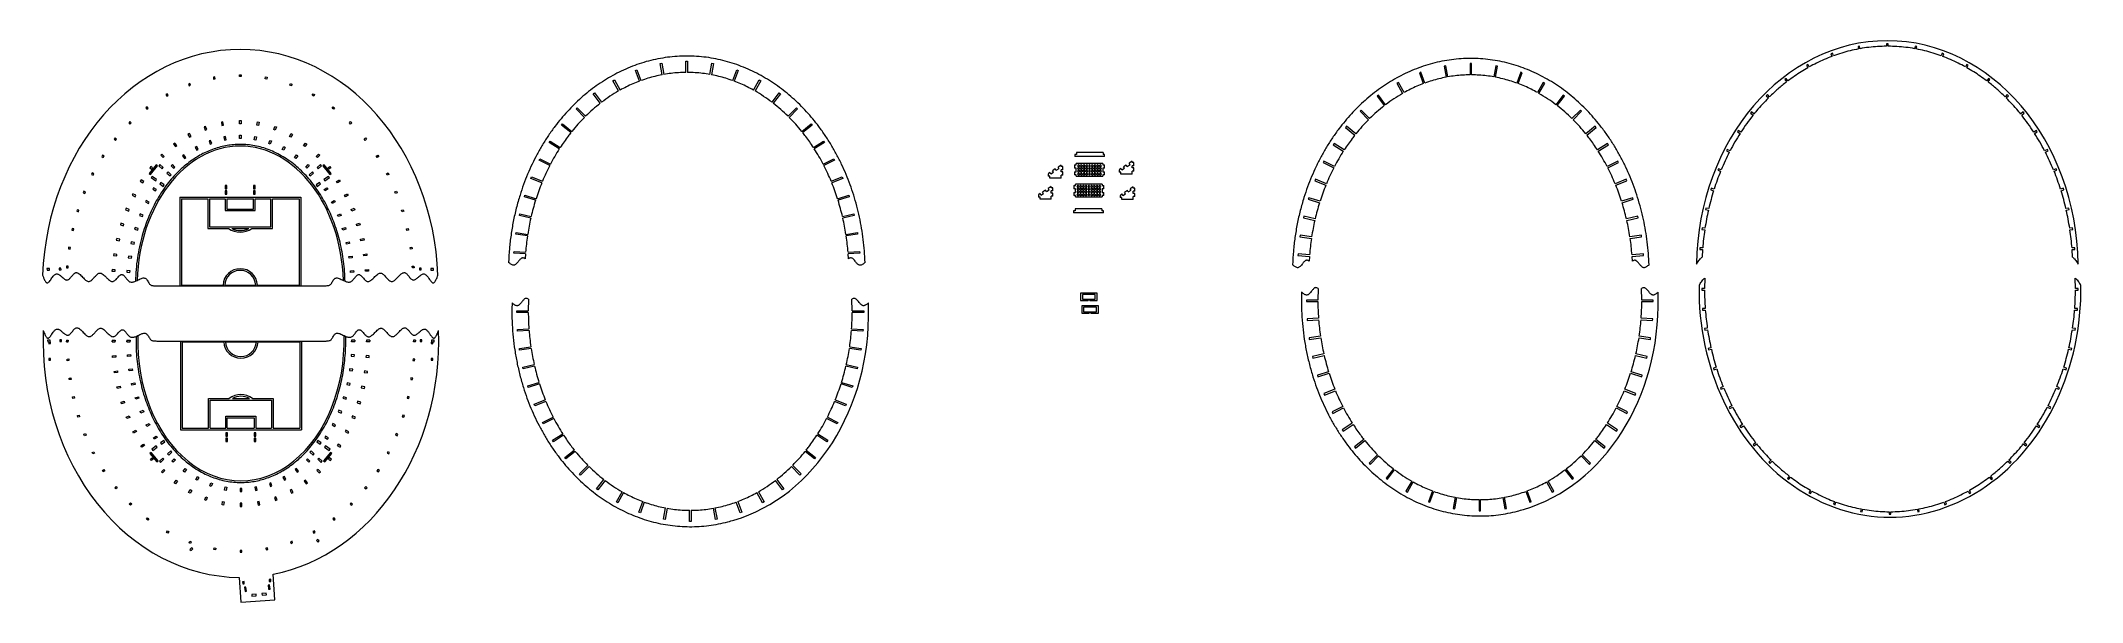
# Model space of a CAD drawing. Header units: millimetres. Extents: x -1576 to 2159, y -117 to 910.
import ezdxf

# ---------------------------------------------------------------- set-up
doc = ezdxf.new("R2010")
doc.units = ezdxf.units.MM

msp = doc.modelspace()

# ---------------------------------------------------------------- linework, layer by layer
at = {"color": 7, "linetype": 'Continuous', "lineweight": 15}
for p, q in [((1751.9, 900.6), (1749, 900)), ((1749, 900), (1749.8, 895.4)), ((1752.7, 895.9), (1751.9, 900.6)), ((1804.1, 904.9), (1801.1, 904.9)), ((1801.1, 904.9), (1801.1, 900.3)), ((1804.1, 900.3), (1804.1, 904.9)), ((1853.4, 900.6), (1852.5, 895.9)), ((1856.3, 900), (1853.4, 900.6)), ((1855.5, 895.4), (1856.3, 900)), ((-442.7, 868.6), (-439.7, 869.2)), ((-439, 848.2), (-442.7, 868.6)), ((-439.7, 869.2), (-436.1, 848.7)), ((-395.3, 873.1), (-392.3, 873.1)), ((-395.3, 852.4), (-395.3, 873.1)), ((-392.3, 873.1), (-392.3, 852.4)), ((-351.4, 848.7), (-347.8, 869.2)), ((-344.8, 868.6), (-348.5, 848.2)), ((-347.8, 869.2), (-344.8, 868.6)), ((994.6, 864.7), (991.6, 864.2)), ((991.6, 864.2), (995.3, 843.7)), ((998.3, 844.3), (994.6, 864.7)), ((1042.1, 868.7), (1039.1, 868.7)), ((1039.1, 868.7), (1039.1, 848)), ((1042.1, 848), (1042.1, 868.7)), ((1086.5, 864.7), (1082.9, 844.3)), ((1085.8, 843.7), (1089.5, 864.2)), ((1089.5, 864.2), (1086.5, 864.7)), ((1657.1, 867.1), (1654.5, 865.7)), ((1654.5, 865.7), (1657.1, 861)), ((1659.7, 862.5), (1657.1, 867.1)), ((1702.2, 887.4), (1699.4, 886.4)), ((1699.4, 886.4), (1701.1, 881.7)), ((1703.9, 882.7), (1702.2, 887.4)), ((1903, 887.4), (1901.3, 882.7)), ((1905.9, 886.4), (1903, 887.4)), ((1904.1, 881.7), (1905.9, 886.4)), ((1948.2, 867.1), (1945.6, 862.5)), ((1950.8, 865.7), (1948.2, 867.1)), ((1948.2, 861), (1950.8, 865.7)), ((-1302.7, 832.1), (-1305.5, 831.1)), ((-1305.5, 831.1), (-1304.4, 828)), ((-1304.4, 828), (-1301.6, 829.1)), ((-1301.6, 829.1), (-1302.7, 832.1)), ((-1257.1, 844.1), (-1260, 843.6)), ((-1260, 843.6), (-1259.5, 840.4)), ((-1259.5, 840.4), (-1256.5, 840.9)), ((-1256.5, 840.9), (-1257.1, 844.1)), ((-1212.3, 844.9), (-1212.3, 848.1)), ((-1212.3, 848.1), (-1209.3, 848.1)), ((-1209.3, 844.9), (-1212.3, 844.9)), ((-1209.3, 848.1), (-1209.3, 844.9)), ((-1165, 840.9), (-1164.5, 844.1)), ((-1162.1, 840.4), (-1165, 840.9)), ((-1164.5, 844.1), (-1161.5, 843.6)), ((-1161.5, 843.6), (-1162.1, 840.4)), ((-1120, 829.1), (-1118.9, 832.1)), ((-1117.2, 828), (-1120, 829.1)), ((-1118.9, 832.1), (-1116.1, 831.1)), ((-1116.1, 831.1), (-1117.2, 828)), ((-528.9, 837.2), (-526.2, 838.7)), ((-518.5, 818.5), (-528.9, 837.2)), ((-526.2, 838.7), (-515.9, 820)), ((-487.8, 856.2), (-485, 857.2)), ((-480.6, 836.4), (-487.8, 856.2)), ((-485, 857.2), (-477.8, 837.4)), ((-309.7, 837.4), (-302.5, 857.2)), ((-299.7, 856.2), (-306.9, 836.4)), ((-302.5, 857.2), (-299.7, 856.2)), ((-271.7, 820), (-261.3, 838.7)), ((-258.6, 837.2), (-269, 818.5)), ((-261.3, 838.7), (-258.6, 837.2)), ((908.1, 834.3), (905.4, 832.8)), ((905.4, 832.8), (915.8, 814.1)), ((918.5, 815.5), (908.1, 834.3)), ((949.3, 852.8), (946.5, 851.8)), ((946.5, 851.8), (953.7, 832)), ((956.5, 833), (949.3, 852.8)), ((1131.8, 852.8), (1124.6, 833)), ((1127.4, 832), (1134.6, 851.8)), ((1134.6, 851.8), (1131.8, 852.8)), ((1173, 834.3), (1162.7, 815.5)), ((1165.3, 814.1), (1175.7, 832.8)), ((1175.7, 832.8), (1173, 834.3)), ((1617.3, 841.4), (1615, 839.6)), ((1615, 839.6), (1618.4, 835.1)), ((1620.8, 836.9), (1617.3, 841.4)), ((1987.9, 841.4), (1984.5, 836.9)), ((1986.9, 835.1), (1990.3, 839.6)), ((1990.3, 839.6), (1987.9, 841.4)), ((-1380.9, 789.7), (-1383.3, 787.9)), ((-1383.3, 787.9), (-1381.4, 785.3)), ((-1381.4, 785.3), (-1379, 787.1)), ((-1379, 787.1), (-1380.9, 789.7)), ((-1344.2, 813.4), (-1346.8, 812)), ((-1346.8, 812), (-1345.3, 809.1)), ((-1345.3, 809.1), (-1342.6, 810.6)), ((-1342.6, 810.6), (-1344.2, 813.4)), ((-1078.9, 810.6), (-1077.4, 813.4)), ((-1076.3, 809.1), (-1078.9, 810.6)), ((-1077.4, 813.4), (-1074.7, 812)), ((-1074.7, 812), (-1076.3, 809.1)), ((-1042.6, 787.1), (-1040.6, 789.7)), ((-1040.2, 785.3), (-1042.6, 787.1)), ((-1040.6, 789.7), (-1038.2, 787.9)), ((-1038.2, 787.9), (-1040.2, 785.3)), ((-596.5, 785.8), (-594.3, 787.9)), ((-581.1, 770.2), (-596.5, 785.8)), ((-594.3, 787.9), (-578.9, 772.3)), ((-565.1, 813.3), (-562.7, 815.1)), ((-552, 796), (-565.1, 813.3)), ((-562.7, 815.1), (-549.6, 797.8)), ((-237.9, 797.8), (-224.8, 815.1)), ((-222.4, 813.3), (-235.5, 796)), ((-224.8, 815.1), (-222.4, 813.3)), ((-208.6, 772.3), (-193.2, 787.9)), ((-191.1, 785.8), (-206.4, 770.2)), ((-193.2, 787.9), (-191.1, 785.8)), ((871.6, 810.7), (869.2, 808.9)), ((869.2, 808.9), (882.3, 791.6)), ((884.7, 793.4), (871.6, 810.7)), ((1209.5, 810.7), (1196.4, 793.4)), ((1198.8, 791.6), (1211.9, 808.9)), ((1211.9, 808.9), (1209.5, 810.7)), ((1583.1, 811.9), (1581, 809.8)), ((1581, 809.8), (1585.1, 805.7)), ((1587.2, 807.8), (1583.1, 811.9)), ((2022.1, 811.9), (2018, 807.8)), ((2020.2, 805.7), (2024.3, 809.8)), ((2024.3, 809.8), (2022.1, 811.9)), ((-1412.7, 762.3), (-1414.8, 760.2)), ((-1414.8, 760.2), (-1412.6, 757.9)), ((-1410.4, 760), (-1412.7, 762.3)), ((-1412.6, 757.9), (-1410.4, 760)), ((-1274.2, 753.6), (-1277, 752.6)), ((-1277, 752.6), (-1275, 747)), ((-1275, 747), (-1272.1, 748)), ((-1272.1, 748), (-1274.2, 753.6)), ((-1242.4, 761.9), (-1245.3, 761.4)), ((-1245.3, 761.4), (-1244.3, 755.5)), ((-1244.3, 755.5), (-1241.3, 756)), ((-1241.3, 756), (-1242.4, 761.9)), ((-1212.3, 758.6), (-1212.3, 764.6)), ((-1212.3, 764.6), (-1209.3, 764.6)), ((-1209.3, 758.6), (-1212.3, 758.6)), ((-1209.3, 764.6), (-1209.3, 758.6)), ((-1180.3, 756), (-1179.2, 761.9)), ((-1177.3, 755.5), (-1180.3, 756)), ((-1179.2, 761.9), (-1176.2, 761.4)), ((-1176.2, 761.4), (-1177.3, 755.5)), ((-1149.4, 748), (-1147.4, 753.6)), ((-1146.6, 747), (-1149.4, 748)), ((-1147.4, 753.6), (-1144.6, 752.6)), ((-1144.6, 752.6), (-1146.6, 747)), ((-1011.1, 760), (-1008.9, 762.3)), ((-1009, 757.9), (-1011.1, 760)), ((-1006.7, 760.2), (-1009, 757.9)), ((-1008.9, 762.3), (-1006.7, 760.2)), ((-623.1, 755.9), (-621.2, 758.2)), ((-606, 742.2), (-623.1, 755.9)), ((-621.2, 758.2), (-604.1, 744.5)), ((-183.4, 744.5), (-166.3, 758.2)), ((-164.4, 755.9), (-181.6, 742.2)), ((-166.3, 758.2), (-164.4, 755.9)), ((813.1, 753.8), (811.2, 751.5)), ((811.2, 751.5), (828.4, 737.8)), ((830.2, 740.1), (813.1, 753.8)), ((840, 783.5), (837.9, 781.4)), ((837.9, 781.4), (853.3, 765.8)), ((855.4, 767.9), (840, 783.5)), ((1241.1, 783.5), (1225.7, 767.9)), ((1227.9, 765.8), (1243.3, 781.4)), ((1243.3, 781.4), (1241.1, 783.5)), ((1268, 753.8), (1250.9, 740.1)), ((1252.8, 737.8), (1269.9, 751.5)), ((1269.9, 751.5), (1268, 753.8)), ((1554.1, 780), (1552.3, 777.6)), ((1552.3, 777.6), (1556.9, 774)), ((1558.7, 776.3), (1554.1, 780)), ((2051.1, 780), (2046.5, 776.3)), ((2048.4, 774), (2053, 777.6)), ((2053, 777.6), (2051.1, 780)), ((-1439.7, 732.5), (-1441.6, 730.2)), ((-1441.6, 730.2), (-1439.1, 728.1)), ((-1437.2, 730.5), (-1439.7, 732.5)), ((-1439.1, 728.1), (-1437.2, 730.5)), ((-1330.4, 723.2), (-1332.8, 721.4)), ((-1332.8, 721.4), (-1329.2, 716.6)), ((-1326.8, 718.4), (-1330.4, 723.2)), ((-1329.2, 716.6), (-1326.8, 718.4)), ((-1303.7, 740.4), (-1306.4, 739)), ((-1306.4, 739), (-1303.4, 733.7)), ((-1300.8, 735.2), (-1303.7, 740.4)), ((-1303.4, 733.7), (-1300.8, 735.2)), ((-1290.5, 716.6), (-1293.2, 715.1)), ((-1293.2, 715.1), (-1290.2, 709.9)), ((-1287.6, 711.3), (-1290.5, 716.6)), ((-1290.2, 709.9), (-1287.6, 711.3)), ((-1264.9, 728), (-1267.7, 727)), ((-1267.7, 727), (-1265.7, 721.4)), ((-1265.7, 721.4), (-1262.9, 722.4)), ((-1262.9, 722.4), (-1264.9, 728)), ((-1237.6, 735.1), (-1240.5, 734.6)), ((-1240.5, 734.6), (-1239.5, 728.7)), ((-1239.5, 728.7), (-1236.5, 729.2)), ((-1236.5, 729.2), (-1237.6, 735.1)), ((-1212.3, 731.4), (-1212.3, 737.4)), ((-1212.3, 737.4), (-1209.3, 737.4)), ((-1209.3, 731.4), (-1212.3, 731.4)), ((-1209.3, 737.4), (-1209.3, 731.4)), ((-1185.1, 729.2), (-1184, 735.1)), ((-1182.1, 728.7), (-1185.1, 729.2)), ((-1184, 735.1), (-1181.1, 734.6)), ((-1181.1, 734.6), (-1182.1, 728.7)), ((-1158.7, 722.4), (-1156.7, 728)), ((-1155.9, 721.4), (-1158.7, 722.4)), ((-1156.7, 728), (-1153.8, 727)), ((-1153.8, 727), (-1155.9, 721.4)), ((-1133.9, 711.3), (-1131, 716.6)), ((-1131.3, 709.9), (-1133.9, 711.3)), ((-1128.4, 715.1), (-1131.3, 709.9)), ((-1131, 716.6), (-1128.4, 715.1)), ((-1120.7, 735.2), (-1117.8, 740.4)), ((-1118.1, 733.7), (-1120.7, 735.2)), ((-1115.2, 739), (-1118.1, 733.7)), ((-1117.8, 740.4), (-1115.2, 739)), ((-1094.8, 718.4), (-1091.2, 723.2)), ((-1092.4, 716.6), (-1094.8, 718.4)), ((-1088.8, 721.4), (-1092.4, 716.6)), ((-1091.2, 723.2), (-1088.8, 721.4)), ((-984.3, 730.5), (-981.8, 732.5)), ((-982.5, 728.1), (-984.3, 730.5)), ((-979.9, 730.2), (-982.5, 728.1)), ((-981.8, 732.5), (-979.9, 730.2)), ((-645.5, 724.4), (-643.8, 726.9)), ((-627, 712.6), (-645.5, 724.4)), ((-643.8, 726.9), (-625.4, 715.1)), ((-162.1, 715.1), (-143.7, 726.9)), ((-142.1, 724.4), (-160.5, 712.6)), ((-143.7, 726.9), (-142.1, 724.4)), ((790.5, 722.5), (788.9, 720)), ((788.9, 720), (807.3, 708.2)), ((808.9, 710.7), (790.5, 722.5)), ((1290.6, 722.5), (1272.2, 710.7)), ((1273.8, 708.2), (1292.3, 720)), ((1292.3, 720), (1290.6, 722.5)), ((1509.8, 711.6), (1508.4, 709)), ((1514.9, 709), (1509.8, 711.6)), ((1529.9, 746.3), (1528.2, 743.8)), ((1528.2, 743.8), (1533.1, 740.7)), ((1534.8, 743.2), (1529.9, 746.3)), ((2075.4, 746.3), (2070.5, 743.2)), ((2072.1, 740.7), (2077, 743.8)), ((2077, 743.8), (2075.4, 746.3)), ((2095.5, 711.6), (2090.4, 709)), ((2096.8, 709), (2095.5, 711.6)), ((-1462.5, 701), (-1464.1, 698.5)), ((-1464.1, 698.5), (-1461.4, 696.7)), ((-1459.8, 699.3), (-1462.5, 701)), ((-1461.4, 696.7), (-1459.8, 699.3)), ((-1364.5, 683.1), (-1377.1, 667.4)), ((-1374.6, 680.4), (-1376.4, 678)), ((-1376.4, 678), (-1373.1, 675.3)), ((-1374.7, 665.5), (-1362.1, 681.2)), ((-1371.2, 677.7), (-1374.6, 680.4)), ((-1371.2, 677.7), (-1373.1, 675.3)), ((-1362.1, 681.2), (-1364.5, 683.1)), ((-1357.6, 683.8), (-1359.7, 681.5)), ((-1359.7, 681.5), (-1353.5, 676)), ((-1351.5, 678.2), (-1357.6, 683.8)), ((-1354, 703), (-1356.1, 700.8)), ((-1356.1, 700.8), (-1351.9, 696.6)), ((-1349.8, 698.7), (-1354, 703)), ((-1353.5, 676), (-1351.5, 678.2)), ((-1351.9, 696.6), (-1349.8, 698.7)), ((-1334.9, 683.6), (-1337, 681.5)), ((-1337, 681.5), (-1332.8, 677.2)), ((-1330.6, 679.3), (-1334.9, 683.6)), ((-1332.8, 677.2), (-1330.6, 679.3)), ((-1313.9, 701.5), (-1316.3, 699.7)), ((-1316.3, 699.7), (-1312.7, 694.9)), ((-1310.3, 696.8), (-1313.9, 701.5)), ((-1312.7, 694.9), (-1310.3, 696.8)), ((-1111.3, 696.8), (-1107.6, 701.5)), ((-1108.9, 694.9), (-1111.3, 696.8)), ((-1105.2, 699.7), (-1108.9, 694.9)), ((-1107.6, 701.5), (-1105.2, 699.7)), ((-1090.9, 679.3), (-1086.7, 683.6)), ((-1088.8, 677.2), (-1090.9, 679.3)), ((-1084.6, 681.5), (-1088.8, 677.2)), ((-1086.7, 683.6), (-1084.6, 681.5)), ((-1071.8, 698.7), (-1067.5, 703)), ((-1069.6, 696.6), (-1071.8, 698.7)), ((-1063.9, 683.8), (-1070.1, 678.2)), ((-1070.1, 678.2), (-1068, 676)), ((-1065.4, 700.8), (-1069.6, 696.6)), ((-1068, 676), (-1061.9, 681.5)), ((-1067.5, 703), (-1065.4, 700.8)), ((-1061.9, 681.5), (-1063.9, 683.8)), ((-1057.1, 683.1), (-1059.4, 681.2)), ((-1059.4, 681.2), (-1046.8, 665.5)), ((-1044.5, 667.4), (-1057.1, 683.1)), ((-1050.4, 677.7), (-1047, 680.4)), ((-1048.5, 675.3), (-1050.4, 677.7)), ((-1045.1, 678), (-1048.5, 675.3)), ((-1047, 680.4), (-1045.1, 678)), ((-961.8, 699.3), (-959.1, 701)), ((-960.2, 696.7), (-961.8, 699.3)), ((-957.4, 698.5), (-960.2, 696.7)), ((-959.1, 701), (-957.4, 698.5)), ((-664, 691.8), (-662.6, 694.5)), ((-644.6, 681.9), (-664, 691.8)), ((-662.6, 694.5), (-643.2, 684.5)), ((-144.3, 684.5), (-124.9, 694.5)), ((-123.5, 691.8), (-142.9, 681.9)), ((-124.9, 694.5), (-123.5, 691.8)), ((280.4, 675.7), (275.2, 672.4)), ((276.8, 669.8), (275.2, 672.4)), ((282.1, 673.2), (280.4, 675.7)), ((282.1, 673.2), (287.2, 676.5)), ((291.2, 682.6), (285.5, 679)), ((287.2, 676.5), (285.5, 679)), ((291.2, 680.2), (291.2, 682.6)), ((294.2, 680.2), (291.2, 680.2)), ((294.2, 674.2), (291.2, 674.2)), ((291.2, 670.4), (291.2, 674.2)), ((294.2, 674.2), (294.2, 680.2)), ((315.6, 683), (315.6, 677)), ((315.6, 683), (318.6, 683)), ((318.6, 677), (315.6, 677)), ((315.9, 702.2), (315.9, 698.6)), ((318.9, 702.2), (315.9, 702.2)), ((370.7, 698.6), (315.9, 698.6)), ((367.5, 685.5), (318.6, 685.5)), ((318.6, 683), (318.6, 685.5)), ((318.6, 670.7), (318.6, 677)), ((367.7, 705.8), (318.9, 705.8)), ((318.9, 705.8), (318.9, 702.2)), ((322.9, 683.6), (320.9, 681.4)), ((320.9, 681.4), (322.9, 679.2)), ((322.9, 678.6), (320.9, 676.4)), ((320.9, 676.4), (322.9, 674.2)), ((322.9, 673.6), (320.9, 671.4)), ((325, 681.4), (322.9, 683.6)), ((322.9, 679.2), (325, 681.4)), ((325, 676.4), (322.9, 678.6)), ((322.9, 674.2), (325, 676.4)), ((325, 671.4), (322.9, 673.6)), ((327.9, 683.6), (325.9, 681.4)), ((325.9, 681.4), (327.9, 679.2)), ((327.9, 678.6), (325.9, 676.4)), ((325.9, 676.4), (327.9, 674.2)), ((327.9, 673.6), (325.9, 671.4)), ((330, 681.4), (327.9, 683.6)), ((327.9, 679.2), (330, 681.4)), ((330, 676.4), (327.9, 678.6)), ((327.9, 674.2), (330, 676.4)), ((330, 671.4), (327.9, 673.6)), ((332.9, 683.6), (330.9, 681.4)), ((330.9, 681.4), (332.9, 679.2)), ((332.9, 678.6), (330.9, 676.4)), ((330.9, 676.4), (332.9, 674.2)), ((332.9, 673.6), (330.9, 671.4)), ((335, 681.4), (332.9, 683.6)), ((332.9, 679.2), (335, 681.4)), ((335, 676.4), (332.9, 678.6)), ((332.9, 674.2), (335, 676.4)), ((335, 671.4), (332.9, 673.6)), ((337.9, 683.6), (335.9, 681.4)), ((335.9, 681.4), (337.9, 679.2)), ((337.9, 678.6), (335.9, 676.4)), ((335.9, 676.4), (337.9, 674.2)), ((337.9, 673.6), (335.9, 671.4)), ((340, 681.4), (337.9, 683.6)), ((337.9, 679.2), (340, 681.4)), ((340, 676.4), (337.9, 678.6)), ((337.9, 674.2), (340, 676.4)), ((340, 671.4), (337.9, 673.6)), ((342.9, 683.6), (340.9, 681.4)), ((340.9, 681.4), (342.9, 679.2)), ((342.9, 678.6), (340.9, 676.4)), ((340.9, 676.4), (342.9, 674.2)), ((342.9, 673.6), (340.9, 671.4)), ((345, 681.4), (342.9, 683.6)), ((342.9, 679.2), (345, 681.4)), ((345, 676.4), (342.9, 678.6)), ((342.9, 674.2), (345, 676.4)), ((345, 671.4), (342.9, 673.6)), ((347.9, 683.6), (345.9, 681.4)), ((345.9, 681.4), (347.9, 679.2)), ((347.9, 678.6), (345.9, 676.4)), ((345.9, 676.4), (347.9, 674.2)), ((347.9, 673.6), (345.9, 671.4)), ((350, 681.4), (347.9, 683.6)), ((347.9, 679.2), (350, 681.4)), ((350, 676.4), (347.9, 678.6)), ((347.9, 674.2), (350, 676.4)), ((350, 671.4), (347.9, 673.6)), ((352.9, 683.6), (350.9, 681.4)), ((350.9, 681.4), (352.9, 679.2)), ((352.9, 678.6), (350.9, 676.4)), ((350.9, 676.4), (352.9, 674.2)), ((352.9, 673.6), (350.9, 671.4)), ((355, 681.4), (352.9, 683.6)), ((352.9, 679.2), (355, 681.4)), ((355, 676.4), (352.9, 678.6)), ((352.9, 674.2), (355, 676.4)), ((355, 671.4), (352.9, 673.6)), ((357.9, 683.6), (355.9, 681.4)), ((355.9, 681.4), (357.9, 679.2)), ((357.9, 678.6), (355.9, 676.4)), ((355.9, 676.4), (357.9, 674.2)), ((357.9, 673.6), (355.9, 671.4)), ((360, 681.4), (357.9, 683.6)), ((357.9, 679.2), (360, 681.4)), ((360, 676.4), (357.9, 678.6)), ((357.9, 674.2), (360, 676.4)), ((360, 671.4), (357.9, 673.6)), ((362.9, 683.6), (360.9, 681.4)), ((360.9, 681.4), (362.9, 679.2)), ((362.9, 678.6), (360.9, 676.4)), ((360.9, 676.4), (362.9, 674.2)), ((362.9, 673.6), (360.9, 671.4)), ((365, 681.4), (362.9, 683.6)), ((362.9, 679.2), (365, 681.4)), ((365, 676.4), (362.9, 678.6)), ((362.9, 674.2), (365, 676.4)), ((365, 671.4), (362.9, 673.6)), ((367.5, 685.5), (367.5, 683)), ((367.5, 683), (370.5, 683)), ((370.5, 677), (367.5, 677)), ((367.5, 677), (367.5, 670.7)), ((367.7, 705.8), (367.7, 702.2)), ((370.7, 702.2), (367.7, 702.2)), ((370.5, 677), (370.5, 683)), ((370.7, 698.6), (370.7, 702.2)), ((397.3, 673.5), (397.3, 669.8)), ((400.4, 676.5), (398.2, 675.1)), ((402, 674), (400.4, 676.5)), ((402, 674), (406.7, 677)), ((410.3, 682.9), (405.1, 679.6)), ((406.7, 677), (405.1, 679.6)), ((412, 680.4), (410.3, 682.9)), ((412, 680.4), (417.1, 683.7)), ((421.1, 689.8), (415.4, 686.2)), ((417.1, 683.7), (415.4, 686.2)), ((421.1, 687.4), (421.1, 689.8)), ((424.1, 687.4), (421.1, 687.4)), ((424.1, 681.4), (421.1, 681.4)), ((421.1, 677.6), (421.1, 681.4)), ((424.1, 677.6), (421.1, 677.6)), ((424.1, 681.4), (424.1, 687.4)), ((424.1, 671.6), (424.1, 677.6)), ((771.7, 690.1), (770.3, 687.4)), ((770.3, 687.4), (789.7, 677.5)), ((791.1, 680.1), (771.7, 690.1)), ((1309.4, 690.1), (1290, 680.1)), ((1291.4, 677.5), (1310.8, 687.4)), ((1310.8, 687.4), (1309.4, 690.1)), ((1493.5, 676.2), (1492.4, 673.4)), ((1492.4, 673.4), (1497.5, 671.4)), ((1498.6, 674.2), (1493.5, 676.2)), ((1508.4, 709), (1513.5, 706.4)), ((2091.8, 706.4), (2096.8, 709)), ((2111.8, 676.2), (2106.6, 674.2)), ((2107.8, 671.4), (2112.9, 673.4)), ((2112.9, 673.4), (2111.8, 676.2)), ((-1496.8, 635), (-1497.9, 632.2)), ((-1493.8, 633.8), (-1496.8, 635)), ((-1481.4, 668.4), (-1482.7, 665.7)), ((-1482.7, 665.7), (-1479.9, 664.3)), ((-1478.5, 666.9), (-1481.4, 668.4)), ((-1479.9, 664.3), (-1478.5, 666.9)), ((-1392.2, 656), (-1393.8, 653.5)), ((-1393.8, 653.5), (-1388.7, 650.2)), ((-1387.1, 652.8), (-1392.2, 656)), ((-1388.7, 650.2), (-1387.1, 652.8)), ((-1377.1, 667.4), (-1374.7, 665.5)), ((-1372.1, 662.2), (-1373.8, 659.8)), ((-1373.8, 659.8), (-1365.5, 653.8)), ((-1363.8, 656.2), (-1372.1, 662.2)), ((-1369.2, 641.3), (-1370.9, 638.8)), ((-1370.9, 638.8), (-1365.8, 635.6)), ((-1364.2, 638.1), (-1369.2, 641.3)), ((-1365.8, 635.6), (-1364.2, 638.1)), ((-1365.5, 653.8), (-1363.8, 656.2)), ((-1356, 650.7), (-1357.8, 648.2)), ((-1357.8, 648.2), (-1351.7, 643.9)), ((-1350, 646.4), (-1356, 650.7)), ((-1351.7, 643.9), (-1350, 646.4)), ((-1342.7, 670.3), (-1344.8, 668.1)), ((-1344.8, 668.1), (-1339.1, 663)), ((-1337.1, 665.2), (-1342.7, 670.3)), ((-1339.1, 663), (-1337.1, 665.2)), ((-1235.2, 645.5), (-1238.2, 645.5)), ((-1238.2, 645.5), (-1238.2, 639.5)), ((-1238.2, 639.5), (-1235.2, 639.5)), ((-1235.2, 635.7), (-1238.2, 635.7)), ((-1238.2, 635.7), (-1238.2, 629.7)), ((-1235.2, 639.5), (-1235.2, 645.5)), ((-1235.2, 629.7), (-1235.2, 635.7)), ((-1183.4, 645.5), (-1186.4, 645.5)), ((-1186.4, 645.5), (-1186.4, 639.5)), ((-1186.4, 639.5), (-1183.4, 639.5)), ((-1183.4, 635.7), (-1186.4, 635.7)), ((-1186.4, 635.7), (-1186.4, 629.7)), ((-1183.4, 639.5), (-1183.4, 645.5)), ((-1183.4, 629.7), (-1183.4, 635.7)), ((-1078.8, 670.3), (-1084.5, 665.2)), ((-1084.5, 665.2), (-1082.5, 663)), ((-1082.5, 663), (-1076.8, 668.1)), ((-1076.8, 668.1), (-1078.8, 670.3)), ((-1065.6, 650.7), (-1071.6, 646.4)), ((-1071.6, 646.4), (-1069.8, 643.9)), ((-1069.8, 643.9), (-1063.8, 648.2)), ((-1063.8, 648.2), (-1065.6, 650.7)), ((-1049.5, 662.2), (-1057.8, 656.2)), ((-1057.8, 656.2), (-1056.1, 653.8)), ((-1057.4, 638.1), (-1052.3, 641.3)), ((-1055.8, 635.6), (-1057.4, 638.1)), ((-1056.1, 653.8), (-1047.7, 659.8)), ((-1050.7, 638.8), (-1055.8, 635.6)), ((-1052.3, 641.3), (-1050.7, 638.8)), ((-1047.7, 659.8), (-1049.5, 662.2)), ((-1046.8, 665.5), (-1044.5, 667.4)), ((-1034.4, 652.8), (-1029.4, 656)), ((-1032.8, 650.2), (-1034.4, 652.8)), ((-1027.8, 653.5), (-1032.8, 650.2)), ((-1029.4, 656), (-1027.8, 653.5)), ((-943.1, 666.9), (-940.2, 668.4)), ((-941.7, 664.3), (-943.1, 666.9)), ((-938.8, 665.7), (-941.7, 664.3)), ((-940.2, 668.4), (-938.8, 665.7)), ((-927.8, 633.8), (-924.8, 635)), ((-924.8, 635), (-923.7, 632.2)), ((-679.1, 658.5), (-677.9, 661.2)), ((-659, 650.4), (-679.1, 658.5)), ((-677.9, 661.2), (-657.9, 653.1)), ((-129.6, 653.1), (-109.6, 661.2)), ((-108.4, 658.5), (-128.5, 650.4)), ((-109.6, 661.2), (-108.4, 658.5)), ((262.4, 636.9), (257.2, 633.5)), ((264, 634.4), (262.4, 636.9)), ((264, 634.4), (269.1, 637.6)), ((267.4, 666.3), (267.4, 662.6)), ((270.4, 662.6), (267.4, 662.6)), ((273.1, 643.8), (267.5, 640.2)), ((269.1, 637.6), (267.5, 640.2)), ((270.5, 669.3), (268.3, 667.9)), ((270.4, 659), (270.4, 662.6)), ((291.2, 659), (270.4, 659)), ((272.1, 666.8), (270.5, 669.3)), ((272.1, 666.8), (276.8, 669.8)), ((273.1, 641.4), (273.1, 643.8)), ((276.1, 641.4), (273.1, 641.4)), ((276.1, 635.4), (273.1, 635.4)), ((273.1, 631.6), (273.1, 635.4)), ((276.1, 635.4), (276.1, 641.4)), ((294.2, 670.4), (291.2, 670.4)), ((291.2, 659), (291.2, 664.4)), ((294.2, 664.4), (291.2, 664.4)), ((294.2, 664.4), (294.2, 670.4)), ((314.4, 645.2), (314.4, 639.1)), ((314.4, 645.2), (317.4, 645.2)), ((317.4, 639.1), (314.4, 639.1)), ((315.6, 670.7), (315.6, 665.1)), ((315.6, 670.7), (318.6, 670.7)), ((318.6, 665.1), (315.6, 665.1)), ((366.3, 647.7), (317.4, 647.7)), ((317.4, 645.2), (317.4, 647.7)), ((317.4, 632.9), (317.4, 639.1)), ((318.6, 662.6), (318.6, 665.1)), ((318.6, 662.6), (367.5, 662.6)), ((321.7, 645.8), (319.7, 643.6)), ((319.7, 643.6), (321.7, 641.4)), ((321.7, 640.8), (319.7, 638.6)), ((319.7, 638.6), (321.7, 636.4)), ((321.7, 635.8), (319.7, 633.6)), ((320.9, 671.4), (322.9, 669.2)), ((322.9, 668.6), (320.9, 666.4)), ((320.9, 666.4), (322.9, 664.2)), ((323.8, 643.6), (321.7, 645.8)), ((321.7, 641.4), (323.8, 643.6)), ((323.8, 638.6), (321.7, 640.8)), ((321.7, 636.4), (323.8, 638.6)), ((323.8, 633.6), (321.7, 635.8)), ((322.9, 669.2), (325, 671.4)), ((325, 666.4), (322.9, 668.6)), ((322.9, 664.2), (325, 666.4)), ((326.7, 645.8), (324.7, 643.6)), ((324.7, 643.6), (326.7, 641.4)), ((326.7, 640.8), (324.7, 638.6)), ((324.7, 638.6), (326.7, 636.4)), ((326.7, 635.8), (324.7, 633.6)), ((325.9, 671.4), (327.9, 669.2)), ((327.9, 668.6), (325.9, 666.4)), ((325.9, 666.4), (327.9, 664.2)), ((328.8, 643.6), (326.7, 645.8)), ((326.7, 641.4), (328.8, 643.6)), ((328.8, 638.6), (326.7, 640.8)), ((326.7, 636.4), (328.8, 638.6)), ((328.8, 633.6), (326.7, 635.8)), ((327.9, 669.2), (330, 671.4)), ((330, 666.4), (327.9, 668.6)), ((327.9, 664.2), (330, 666.4)), ((331.7, 645.8), (329.7, 643.6)), ((329.7, 643.6), (331.7, 641.4)), ((331.7, 640.8), (329.7, 638.6)), ((329.7, 638.6), (331.7, 636.4)), ((331.7, 635.8), (329.7, 633.6)), ((330.9, 671.4), (332.9, 669.2)), ((332.9, 668.6), (330.9, 666.4)), ((330.9, 666.4), (332.9, 664.2)), ((333.8, 643.6), (331.7, 645.8)), ((331.7, 641.4), (333.8, 643.6)), ((333.8, 638.6), (331.7, 640.8)), ((331.7, 636.4), (333.8, 638.6)), ((333.8, 633.6), (331.7, 635.8)), ((332.9, 669.2), (335, 671.4)), ((335, 666.4), (332.9, 668.6)), ((332.9, 664.2), (335, 666.4)), ((336.7, 645.8), (334.7, 643.6)), ((334.7, 643.6), (336.7, 641.4)), ((336.7, 640.8), (334.7, 638.6)), ((334.7, 638.6), (336.7, 636.4)), ((336.7, 635.8), (334.7, 633.6)), ((335.9, 671.4), (337.9, 669.2)), ((337.9, 668.6), (335.9, 666.4)), ((335.9, 666.4), (337.9, 664.2)), ((338.8, 643.6), (336.7, 645.8)), ((336.7, 641.4), (338.8, 643.6)), ((338.8, 638.6), (336.7, 640.8)), ((336.7, 636.4), (338.8, 638.6)), ((338.8, 633.6), (336.7, 635.8)), ((337.9, 669.2), (340, 671.4)), ((340, 666.4), (337.9, 668.6)), ((337.9, 664.2), (340, 666.4)), ((341.7, 645.8), (339.7, 643.6)), ((339.7, 643.6), (341.7, 641.4)), ((341.7, 640.8), (339.7, 638.6)), ((339.7, 638.6), (341.7, 636.4)), ((341.7, 635.8), (339.7, 633.6)), ((340.9, 671.4), (342.9, 669.2)), ((342.9, 668.6), (340.9, 666.4)), ((340.9, 666.4), (342.9, 664.2)), ((343.8, 643.6), (341.7, 645.8)), ((341.7, 641.4), (343.8, 643.6)), ((343.8, 638.6), (341.7, 640.8)), ((341.7, 636.4), (343.8, 638.6)), ((343.8, 633.6), (341.7, 635.8)), ((342.9, 669.2), (345, 671.4)), ((345, 666.4), (342.9, 668.6)), ((342.9, 664.2), (345, 666.4)), ((346.7, 645.8), (344.7, 643.6)), ((344.7, 643.6), (346.7, 641.4)), ((346.7, 640.8), (344.7, 638.6)), ((344.7, 638.6), (346.7, 636.4)), ((346.7, 635.8), (344.7, 633.6)), ((345.9, 671.4), (347.9, 669.2)), ((347.9, 668.6), (345.9, 666.4)), ((345.9, 666.4), (347.9, 664.2)), ((348.8, 643.6), (346.7, 645.8)), ((346.7, 641.4), (348.8, 643.6)), ((348.8, 638.6), (346.7, 640.8)), ((346.7, 636.4), (348.8, 638.6)), ((348.8, 633.6), (346.7, 635.8)), ((347.9, 669.2), (350, 671.4)), ((350, 666.4), (347.9, 668.6)), ((347.9, 664.2), (350, 666.4)), ((351.7, 645.8), (349.7, 643.6)), ((349.7, 643.6), (351.7, 641.4)), ((351.7, 640.8), (349.7, 638.6)), ((349.7, 638.6), (351.7, 636.4)), ((351.7, 635.8), (349.7, 633.6)), ((350.9, 671.4), (352.9, 669.2)), ((352.9, 668.6), (350.9, 666.4)), ((350.9, 666.4), (352.9, 664.2)), ((353.8, 643.6), (351.7, 645.8)), ((351.7, 641.4), (353.8, 643.6)), ((353.8, 638.6), (351.7, 640.8)), ((351.7, 636.4), (353.8, 638.6)), ((353.8, 633.6), (351.7, 635.8)), ((352.9, 669.2), (355, 671.4)), ((355, 666.4), (352.9, 668.6)), ((352.9, 664.2), (355, 666.4)), ((356.7, 645.8), (354.7, 643.6)), ((354.7, 643.6), (356.7, 641.4)), ((356.7, 640.8), (354.7, 638.6)), ((354.7, 638.6), (356.7, 636.4)), ((356.7, 635.8), (354.7, 633.6)), ((355.9, 671.4), (357.9, 669.2)), ((357.9, 668.6), (355.9, 666.4)), ((355.9, 666.4), (357.9, 664.2)), ((358.8, 643.6), (356.7, 645.8)), ((356.7, 641.4), (358.8, 643.6)), ((358.8, 638.6), (356.7, 640.8)), ((356.7, 636.4), (358.8, 638.6)), ((358.8, 633.6), (356.7, 635.8)), ((357.9, 669.2), (360, 671.4)), ((360, 666.4), (357.9, 668.6)), ((357.9, 664.2), (360, 666.4)), ((361.7, 645.8), (359.7, 643.6)), ((359.7, 643.6), (361.7, 641.4)), ((361.7, 640.8), (359.7, 638.6)), ((359.7, 638.6), (361.7, 636.4)), ((361.7, 635.8), (359.7, 633.6)), ((360.9, 671.4), (362.9, 669.2)), ((362.9, 668.6), (360.9, 666.4)), ((360.9, 666.4), (362.9, 664.2)), ((363.8, 643.6), (361.7, 645.8)), ((361.7, 641.4), (363.8, 643.6)), ((363.8, 638.6), (361.7, 640.8)), ((361.7, 636.4), (363.8, 638.6)), ((363.8, 633.6), (361.7, 635.8)), ((362.9, 669.2), (365, 671.4)), ((365, 666.4), (362.9, 668.6)), ((362.9, 664.2), (365, 666.4)), ((366.3, 647.7), (366.3, 645.2)), ((366.3, 645.2), (369.3, 645.2)), ((369.3, 639.1), (366.3, 639.1)), ((366.3, 639.1), (366.3, 632.9)), ((367.5, 670.7), (370.5, 670.7)), ((370.5, 665.1), (367.5, 665.1)), ((367.5, 665.1), (367.5, 662.6)), ((369.3, 639.1), (369.3, 645.2)), ((370.5, 665.1), (370.5, 670.7)), ((400.3, 669.8), (397.3, 669.8)), ((400.3, 666.2), (400.3, 669.8)), ((421.1, 666.2), (400.3, 666.2)), ((412.4, 636.3), (407.1, 632.9)), ((414, 633.8), (412.4, 636.3)), ((414, 633.8), (419.1, 637)), ((423.1, 643.2), (417.5, 639.6)), ((419.1, 637), (417.5, 639.6)), ((424.1, 671.6), (421.1, 671.6)), ((421.1, 666.2), (421.1, 671.6)), ((423.1, 640.8), (423.1, 643.2)), ((426.1, 640.8), (423.1, 640.8)), ((426.1, 634.8), (426.1, 640.8)), ((756.4, 656.8), (755.3, 654)), ((755.3, 654), (775.3, 646)), ((776.4, 648.7), (756.4, 656.8)), ((1324.7, 656.8), (1304.7, 648.7)), ((1305.8, 646), (1325.9, 654)), ((1325.9, 654), (1324.7, 656.8)), ((1480.6, 640.4), (1479.7, 637.5)), ((1479.7, 637.5), (1484.8, 635.9)), ((1485.7, 638.8), (1480.6, 640.4)), ((2124.7, 640.4), (2119.6, 638.8)), ((2120.5, 635.9), (2125.6, 637.5)), ((2125.6, 637.5), (2124.7, 640.4)), ((-1509, 601.1), (-1509.9, 598.3)), ((-1509.9, 598.3), (-1506.8, 597.3)), ((-1505.9, 600.2), (-1509, 601.1)), ((-1506.8, 597.3), (-1505.9, 600.2)), ((-1497.9, 632.2), (-1494.9, 631)), ((-1494.9, 631), (-1493.8, 633.8)), ((-1419.4, 603.7), (-1420.5, 600.9)), ((-1420.5, 600.9), (-1414.9, 598.7)), ((-1413.8, 601.5), (-1419.4, 603.7)), ((-1414.9, 598.7), (-1413.8, 601.5)), ((-1407.1, 630.4), (-1408.4, 627.7)), ((-1408.4, 627.7), (-1403.1, 624.9)), ((-1401.7, 627.6), (-1407.1, 630.4)), ((-1403.1, 624.9), (-1401.7, 627.6)), ((-1382.8, 617.9), (-1384.2, 615.3)), ((-1384.2, 615.3), (-1378.8, 612.5)), ((-1377.5, 615.2), (-1382.8, 617.9)), ((-1378.8, 612.5), (-1377.5, 615.2)), ((-1321.5, 624.3), (-1321.5, 461.7)), ((-1321.5, 624.3), (-1100.1, 624.3)), ((-1318.5, 621.3), (-1318.5, 463.2)), ((-1318.5, 621.3), (-1270.3, 621.3)), ((-1270.3, 621.3), (-1270.3, 566.8)), ((-1267.3, 621.3), (-1267.3, 569.8)), ((-1267.3, 621.3), (-1238.5, 621.3)), ((-1238.5, 621.3), (-1238.5, 599.4)), ((-1238.5, 599.4), (-1183.4, 599.4)), ((-1238.2, 629.7), (-1235.2, 629.7)), ((-1235.5, 621.3), (-1186.4, 621.3)), ((-1235.5, 621.3), (-1235.5, 602.4)), ((-1235.5, 602.4), (-1186.4, 602.4)), ((-1186.4, 629.7), (-1183.4, 629.7)), ((-1186.4, 602.4), (-1186.4, 621.3)), ((-1183.4, 621.3), (-1154.7, 621.3)), ((-1183.4, 599.4), (-1183.4, 621.3)), ((-1154.7, 569.8), (-1154.7, 621.3)), ((-1151.7, 566.8), (-1151.7, 621.3)), ((-1151.7, 621.3), (-1103.1, 621.3)), ((-1103.1, 621.3), (-1103.1, 463.2)), ((-1100.1, 624.3), (-1100.1, 461.7)), ((-1044.1, 615.2), (-1038.8, 617.9)), ((-1042.7, 612.5), (-1044.1, 615.2)), ((-1037.4, 615.3), (-1042.7, 612.5)), ((-1038.8, 617.9), (-1037.4, 615.3)), ((-1019.8, 627.6), (-1014.5, 630.4)), ((-1018.5, 624.9), (-1019.8, 627.6)), ((-1013.1, 627.7), (-1018.5, 624.9)), ((-1014.5, 630.4), (-1013.1, 627.7)), ((-1007.8, 601.5), (-1002.2, 603.7)), ((-1006.6, 598.7), (-1007.8, 601.5)), ((-1001.1, 600.9), (-1006.6, 598.7)), ((-1002.2, 603.7), (-1001.1, 600.9)), ((-926.7, 631), (-927.8, 633.8)), ((-923.7, 632.2), (-926.7, 631)), ((-915.7, 600.2), (-912.6, 601.1)), ((-914.8, 597.3), (-915.7, 600.2)), ((-911.7, 598.3), (-914.8, 597.3)), ((-912.6, 601.1), (-911.7, 598.3)), ((-691, 624.6), (-690.1, 627.5)), ((-670.5, 618.3), (-691, 624.6)), ((-690.1, 627.5), (-669.6, 621.1)), ((-117.9, 621.1), (-97.4, 627.5)), ((-96.5, 624.6), (-117, 618.3)), ((-97.4, 627.5), (-96.5, 624.6)), ((249.4, 627.4), (249.4, 623.8)), ((252.4, 623.8), (249.4, 623.8)), ((252.4, 630.5), (250.3, 629.1)), ((254.1, 628), (252.4, 630.5)), ((252.4, 620.2), (252.4, 623.8)), ((273.1, 620.2), (252.4, 620.2)), ((254.1, 628), (258.8, 631)), ((258.8, 631), (257.2, 633.5)), ((276.1, 631.6), (273.1, 631.6)), ((276.1, 625.6), (273.1, 625.6)), ((273.1, 620.2), (273.1, 625.6)), ((276.1, 625.6), (276.1, 631.6)), ((313.8, 599.2), (313.8, 595.6)), ((316.8, 599.2), (313.8, 599.2)), ((314.4, 632.9), (314.4, 627.3)), ((314.4, 632.9), (317.4, 632.9)), ((317.4, 627.3), (314.4, 627.3)), ((365.7, 602.8), (316.8, 602.8)), ((316.8, 602.8), (316.8, 599.2)), ((317.4, 624.7), (317.4, 627.3)), ((317.4, 624.7), (366.3, 624.7)), ((319.7, 633.6), (321.7, 631.4)), ((321.7, 630.8), (319.7, 628.6)), ((319.7, 628.6), (321.7, 626.4)), ((321.7, 631.4), (323.8, 633.6)), ((323.8, 628.6), (321.7, 630.8)), ((321.7, 626.4), (323.8, 628.6)), ((324.7, 633.6), (326.7, 631.4)), ((326.7, 630.8), (324.7, 628.6)), ((324.7, 628.6), (326.7, 626.4)), ((326.7, 631.4), (328.8, 633.6)), ((328.8, 628.6), (326.7, 630.8)), ((326.7, 626.4), (328.8, 628.6)), ((329.7, 633.6), (331.7, 631.4)), ((331.7, 630.8), (329.7, 628.6)), ((329.7, 628.6), (331.7, 626.4)), ((331.7, 631.4), (333.8, 633.6)), ((333.8, 628.6), (331.7, 630.8)), ((331.7, 626.4), (333.8, 628.6)), ((334.7, 633.6), (336.7, 631.4)), ((336.7, 630.8), (334.7, 628.6)), ((334.7, 628.6), (336.7, 626.4)), ((336.7, 631.4), (338.8, 633.6)), ((338.8, 628.6), (336.7, 630.8)), ((336.7, 626.4), (338.8, 628.6)), ((339.7, 633.6), (341.7, 631.4)), ((341.7, 630.8), (339.7, 628.6)), ((339.7, 628.6), (341.7, 626.4)), ((341.7, 631.4), (343.8, 633.6)), ((343.8, 628.6), (341.7, 630.8)), ((341.7, 626.4), (343.8, 628.6)), ((344.7, 633.6), (346.7, 631.4)), ((346.7, 630.8), (344.7, 628.6)), ((344.7, 628.6), (346.7, 626.4)), ((346.7, 631.4), (348.8, 633.6)), ((348.8, 628.6), (346.7, 630.8)), ((346.7, 626.4), (348.8, 628.6)), ((349.7, 633.6), (351.7, 631.4)), ((351.7, 630.8), (349.7, 628.6)), ((349.7, 628.6), (351.7, 626.4)), ((351.7, 631.4), (353.8, 633.6)), ((353.8, 628.6), (351.7, 630.8)), ((351.7, 626.4), (353.8, 628.6)), ((354.7, 633.6), (356.7, 631.4)), ((356.7, 630.8), (354.7, 628.6)), ((354.7, 628.6), (356.7, 626.4)), ((356.7, 631.4), (358.8, 633.6)), ((358.8, 628.6), (356.7, 630.8)), ((356.7, 626.4), (358.8, 628.6)), ((359.7, 633.6), (361.7, 631.4)), ((361.7, 630.8), (359.7, 628.6)), ((359.7, 628.6), (361.7, 626.4)), ((361.7, 631.4), (363.8, 633.6)), ((363.8, 628.6), (361.7, 630.8)), ((361.7, 626.4), (363.8, 628.6)), ((365.7, 602.8), (365.7, 599.2)), ((368.7, 599.2), (365.7, 599.2)), ((366.3, 632.9), (369.3, 632.9)), ((369.3, 627.3), (366.3, 627.3)), ((366.3, 627.3), (366.3, 624.7)), ((368.7, 595.6), (368.7, 599.2)), ((369.3, 627.3), (369.3, 632.9)), ((399.3, 626.8), (399.3, 623.2)), ((402.3, 623.2), (399.3, 623.2)), ((402.4, 629.9), (400.3, 628.5)), ((402.3, 619.6), (402.3, 623.2)), ((423.1, 619.6), (402.3, 619.6)), ((404, 627.4), (402.4, 629.9)), ((404, 627.4), (408.8, 630.4)), ((408.8, 630.4), (407.1, 632.9)), ((423.1, 631), (423.1, 634.8)), ((426.1, 634.8), (423.1, 634.8)), ((426.1, 631), (423.1, 631)), ((426.1, 625), (423.1, 625)), ((423.1, 619.6), (423.1, 625)), ((426.1, 625), (426.1, 631)), ((744.2, 623.1), (743.3, 620.2)), ((743.3, 620.2), (763.8, 613.9)), ((764.7, 616.7), (744.2, 623.1)), ((1336.9, 623.1), (1316.4, 616.7)), ((1317.3, 613.9), (1337.8, 620.2)), ((1337.8, 620.2), (1336.9, 623.1)), ((1470.8, 604.2), (1470.1, 601.3)), ((1470.1, 601.3), (1475.2, 600.2)), ((1475.9, 603.1), (1470.8, 604.2)), ((2134.5, 604.2), (2129.4, 603.1)), ((2130.1, 600.2), (2135.1, 601.3)), ((2135.1, 601.3), (2134.5, 604.2)), ((-1518.3, 566.9), (-1518.9, 563.9)), ((-1518.9, 563.9), (-1515.8, 563.2)), ((-1515.1, 566.2), (-1518.3, 566.9)), ((-1515.8, 563.2), (-1515.1, 566.2)), ((-1429.2, 576.4), (-1430.1, 573.5)), ((-1430.1, 573.5), (-1424.4, 571.7)), ((-1423.5, 574.6), (-1429.2, 576.4)), ((-1424.4, 571.7), (-1423.5, 574.6)), ((-1403.2, 568.3), (-1404.1, 565.4)), ((-1404.1, 565.4), (-1398.4, 563.6)), ((-1397.5, 566.5), (-1403.2, 568.3)), ((-1398.4, 563.6), (-1397.5, 566.5)), ((-1394.1, 593.5), (-1395.2, 590.7)), ((-1395.2, 590.7), (-1389.7, 588.5)), ((-1388.5, 591.3), (-1394.1, 593.5)), ((-1389.7, 588.5), (-1388.5, 591.3)), ((-1270.3, 566.8), (-1232, 566.8)), ((-1267.3, 569.8), (-1154.7, 569.8)), ((-1226.3, 566.8), (-1195.3, 566.8)), ((-1189.6, 566.8), (-1151.7, 566.8)), ((-1033, 591.3), (-1027.5, 593.5)), ((-1031.9, 588.5), (-1033, 591.3)), ((-1026.3, 590.7), (-1031.9, 588.5)), ((-1027.5, 593.5), (-1026.3, 590.7)), ((-1024.1, 566.5), (-1018.3, 568.3)), ((-1023.2, 563.6), (-1024.1, 566.5)), ((-1017.4, 565.4), (-1023.2, 563.6)), ((-1018.3, 568.3), (-1017.4, 565.4)), ((-998.1, 574.6), (-992.3, 576.4)), ((-997.2, 571.7), (-998.1, 574.6)), ((-991.4, 573.5), (-997.2, 571.7)), ((-992.3, 576.4), (-991.4, 573.5)), ((-906.5, 566.2), (-903.3, 566.9)), ((-905.8, 563.2), (-906.5, 566.2)), ((-902.7, 563.9), (-905.8, 563.2)), ((-903.3, 566.9), (-902.7, 563.9)), ((-700, 590.5), (-699.3, 593.4)), ((-679.3, 585.8), (-700, 590.5)), ((-699.3, 593.4), (-678.6, 588.7)), ((-108.9, 588.7), (-88.2, 593.4)), ((-87.5, 590.5), (-108.3, 585.8)), ((-88.2, 593.4), (-87.5, 590.5)), ((368.7, 595.6), (313.8, 595.6)), ((735, 589), (734.3, 586.1)), ((734.3, 586.1), (755.1, 581.4)), ((755.7, 584.3), (735, 589)), ((1346.1, 589), (1325.4, 584.3)), ((1326.1, 581.4), (1346.8, 586.1)), ((1346.8, 586.1), (1346.1, 589)), ((1463.9, 567.9), (1463.5, 564.9)), ((1463.5, 564.9), (1468.5, 564.2)), ((1468.9, 567.1), (1463.9, 567.9)), ((2141.4, 567.9), (2136.3, 567.1)), ((2136.8, 564.2), (2141.8, 564.9)), ((2141.8, 564.9), (2141.4, 567.9)), ((-1524.8, 532.4), (-1525.2, 529.4)), ((-1525.2, 529.4), (-1522, 529)), ((-1521.6, 531.9), (-1524.8, 532.4)), ((-1522, 529), (-1521.6, 531.9)), ((-1436.8, 548.5), (-1437.5, 545.6)), ((-1437.5, 545.6), (-1431.6, 544.2)), ((-1431, 547.2), (-1436.8, 548.5)), ((-1431.6, 544.2), (-1431, 547.2)), ((-1410.3, 542.5), (-1410.9, 539.5)), ((-1410.9, 539.5), (-1405.1, 538.2)), ((-1404.4, 541.2), (-1410.3, 542.5)), ((-1405.1, 538.2), (-1404.4, 541.2)), ((-1017.2, 541.2), (-1011.3, 542.5)), ((-1016.5, 538.2), (-1017.2, 541.2)), ((-1010.6, 539.5), (-1016.5, 538.2)), ((-1011.3, 542.5), (-1010.6, 539.5)), ((-990.6, 547.2), (-984.7, 548.5)), ((-989.9, 544.2), (-990.6, 547.2)), ((-984.1, 545.6), (-989.9, 544.2)), ((-984.7, 548.5), (-984.1, 545.6)), ((-900, 531.9), (-896.8, 532.4)), ((-899.5, 529), (-900, 531.9)), ((-896.3, 529.4), (-899.5, 529)), ((-896.8, 532.4), (-896.3, 529.4)), ((-710, 521.6), (-709.7, 524.6)), ((-709.7, 524.6), (-688.7, 523.1)), ((-706.3, 556.1), (-705.8, 559.1)), ((-685.4, 553), (-706.3, 556.1)), ((-705.8, 559.1), (-684.9, 556)), ((-102.6, 556), (-81.7, 559.1)), ((-81.2, 556.1), (-102.1, 553)), ((-98.8, 523.1), (-77.8, 524.6)), ((-81.7, 559.1), (-81.2, 556.1)), ((-77.8, 524.6), (-77.5, 521.6)), ((728.5, 554.7), (728, 551.7)), ((728, 551.7), (748.9, 548.6)), ((749.4, 551.6), (728.5, 554.7)), ((1352.7, 554.7), (1331.7, 551.6)), ((1332.2, 548.6), (1353.1, 551.7)), ((1353.1, 551.7), (1352.7, 554.7)), ((1459.8, 531.4), (1459.6, 528.4)), ((1459.6, 528.4), (1464.5, 528.1)), ((1464.8, 531.1), (1459.8, 531.4)), ((1464.5, 528.1), (1463.8, 514.4)), ((2145.5, 531.4), (2140.5, 531.1)), ((2140.7, 528.1), (2145.7, 528.4)), ((2141.5, 514.4), (2140.7, 528.1)), ((2145.7, 528.4), (2145.5, 531.4)), ((-1559.8, 493.4), (-1564.4, 493.2)), ((-1564.4, 493.2), (-1564.3, 490.2)), ((-1564.3, 490.2), (-1559.7, 490.4)), ((-1559.7, 490.4), (-1559.8, 493.4)), ((-1538.8, 494.1), (-1542.1, 494)), ((-1542.1, 494), (-1542, 491)), ((-1542, 491), (-1538.7, 491.1)), ((-1538.7, 491.1), (-1538.8, 494.1)), ((-1528.7, 497.8), (-1528.9, 494.8)), ((-1528.9, 494.8), (-1525.7, 494.6)), ((-1525.5, 497.5), (-1528.7, 497.8)), ((-1525.7, 494.6), (-1525.5, 497.5)), ((-1445.4, 491.7), (-1445.7, 488.7)), ((-1445.7, 488.7), (-1439.7, 488.3)), ((-1439.5, 491.3), (-1445.4, 491.7)), ((-1442.2, 520.2), (-1442.6, 517.3)), ((-1442.6, 517.3), (-1436.7, 516.4)), ((-1436.3, 519.3), (-1442.2, 520.2)), ((-1439.7, 488.3), (-1439.5, 491.3)), ((-1436.7, 516.4), (-1436.3, 519.3)), ((-1418.3, 489.8), (-1418.5, 486.8)), ((-1418.5, 486.8), (-1412.5, 486.3)), ((-1412.3, 489.3), (-1418.3, 489.8)), ((-1415.3, 516.2), (-1415.7, 513.3)), ((-1415.7, 513.3), (-1409.8, 512.4)), ((-1409.3, 515.4), (-1415.3, 516.2)), ((-1412.5, 486.3), (-1412.3, 489.3)), ((-1409.8, 512.4), (-1409.3, 515.4)), ((-1012.2, 515.4), (-1006.3, 516.2)), ((-1011.8, 512.4), (-1012.2, 515.4)), ((-1005.9, 513.3), (-1011.8, 512.4)), ((-1009.3, 489.3), (-1003.3, 489.8)), ((-1009.1, 486.3), (-1009.3, 489.3)), ((-1003.1, 486.8), (-1009.1, 486.3)), ((-1006.3, 516.2), (-1005.9, 513.3)), ((-1003.3, 489.8), (-1003.1, 486.8)), ((-985.3, 519.3), (-979.4, 520.2)), ((-984.9, 516.4), (-985.3, 519.3)), ((-978.9, 517.3), (-984.9, 516.4)), ((-982.1, 491.3), (-976.1, 491.7)), ((-981.9, 488.3), (-982.1, 491.3)), ((-975.9, 488.7), (-981.9, 488.3)), ((-979.4, 520.2), (-978.9, 517.3)), ((-976.1, 491.7), (-975.9, 488.7)), ((-896.1, 497.5), (-892.9, 497.8)), ((-895.9, 494.6), (-896.1, 497.5)), ((-892.6, 494.8), (-895.9, 494.6)), ((-892.9, 497.8), (-892.6, 494.8)), ((-882.8, 494.1), (-882.9, 491.1)), ((-882.9, 491.1), (-879.6, 491)), ((-879.5, 494), (-882.8, 494.1)), ((-879.6, 491), (-879.5, 494)), ((-861.8, 493.4), (-861.9, 490.4)), ((-861.9, 490.4), (-857.3, 490.2)), ((-857.2, 493.2), (-861.8, 493.4)), ((-857.3, 490.2), (-857.2, 493.2)), ((-689, 520.1), (-710, 521.6)), ((-689, 520.1), (-689.5, 511.4)), ((-77.5, 521.6), (-98.6, 520.1)), ((-98, 511.4), (-98.6, 520.1)), ((724.6, 520.2), (724.4, 517.2)), ((724.4, 517.2), (745.4, 515.7)), ((745.6, 518.6), (724.6, 520.2)), ((745.4, 515.7), (744.8, 507)), ((1356.6, 520.2), (1335.5, 518.6)), ((1335.8, 515.7), (1356.8, 517.2)), ((1336.3, 507), (1335.8, 515.7)), ((1356.8, 517.2), (1356.6, 520.2)), ((-1402.5, 470.3), (-1399.5, 471.7)), ((-1356.8, 461.7), (-1321.5, 461.7)), ((-1321.5, 461.7), (-1100.1, 461.7)), ((-1318.5, 463.2), (-1242.1, 463.2)), ((-1239.1, 463.2), (-1182.4, 463.2)), ((-1179.4, 463.2), (-1103.1, 463.2)), ((-1100.1, 461.7), (-1064.8, 461.7)), ((-1022.1, 471.7), (-1019, 470.3)), ((357.1, 448.4), (326.6, 448.4)), ((326.6, 448.4), (326.6, 434.7)), ((357.1, 434.7), (357.1, 448.4)), ((761.4, 456.8), (760.8, 435.8)), ((1353.4, 435.8), (1352.8, 456.8)), ((1383.4, 441.2), (1383.1, 450.2)), ((1468.1, 456.6), (1463.1, 456.6)), ((1463.1, 456.6), (1463.1, 453.6)), ((1463.1, 453.6), (1468.1, 453.6)), ((1468.6, 475.8), (1468.1, 456.6)), ((2146.7, 456.6), (2146.3, 475.8)), ((2151.7, 456.6), (2146.7, 456.6)), ((2146.7, 453.6), (2151.7, 453.6)), ((2151.7, 453.6), (2151.7, 456.6)), ((-704.8, 416.2), (-683.8, 416.2)), ((-704.8, 413.2), (-704.8, 416.2)), ((-683.8, 413.2), (-704.8, 413.2)), ((-683.2, 437.3), (-683.8, 416.2)), ((-91.2, 416.2), (-91.7, 437.3)), ((-91.2, 416.2), (-70.1, 416.2)), ((-70.1, 413.2), (-91.2, 413.2)), ((-70.1, 416.2), (-70.1, 413.2)), ((-61.2, 421.7), (-61.4, 430.7)), ((326.6, 434.7), (340.3, 434.7)), ((328.8, 425.3), (328.8, 411.6)), ((359.3, 425.3), (328.8, 425.3)), ((328.8, 411.6), (342.5, 411.6)), ((330.1, 445.9), (330.1, 437.5)), ((353.6, 445.9), (330.1, 445.9)), ((330.1, 437.5), (353.6, 437.5)), ((355.8, 422.7), (332.2, 422.7)), ((332.2, 422.7), (332.2, 414.3)), ((332.2, 414.3), (355.8, 414.3)), ((343.3, 436.3), (340.3, 436.3)), ((340.3, 436.3), (340.3, 434.7)), ((342.5, 413.1), (342.5, 411.6)), ((345.5, 413.1), (342.5, 413.1)), ((343.3, 434.7), (343.3, 436.3)), ((343.3, 434.7), (357.1, 434.7)), ((345.5, 411.6), (345.5, 413.1)), ((345.5, 411.6), (359.3, 411.6)), ((353.6, 437.5), (353.6, 445.9)), ((355.8, 414.3), (355.8, 422.7)), ((359.3, 411.6), (359.3, 425.3)), ((760.8, 435.8), (739.7, 435.8)), ((739.7, 435.8), (739.7, 432.8)), ((739.7, 432.8), (760.8, 432.8)), ((1374.4, 435.8), (1353.4, 435.8)), ((1353.4, 432.8), (1374.4, 432.8)), ((1374.4, 432.8), (1374.4, 435.8)), ((1469.3, 420.5), (1464.4, 420.1)), ((1464.4, 420.1), (1464.6, 417.1)), ((1464.6, 417.1), (1469.6, 417.5)), ((2145.3, 417.5), (2150.3, 417.1)), ((2150.5, 420.1), (2145.5, 420.5)), ((2150.3, 417.1), (2150.5, 420.1)), ((-703.7, 381.7), (-682.7, 383.2)), ((-703.4, 378.7), (-703.7, 381.7)), ((-682.4, 380.2), (-703.4, 378.7)), ((-71.5, 378.7), (-92.5, 380.2)), ((-92.3, 383.2), (-71.2, 381.7)), ((-71.2, 381.7), (-71.5, 378.7)), ((761.9, 402.7), (740.9, 401.2)), ((740.9, 401.2), (741.1, 398.2)), ((741.1, 398.2), (762.1, 399.8)), ((1352.1, 399.8), (1373.1, 398.2)), ((1373.3, 401.2), (1352.3, 402.7)), ((1373.1, 398.2), (1373.3, 401.2)), ((1473.3, 384.4), (1468.3, 383.6)), ((1468.3, 383.6), (1468.7, 380.7)), ((1468.7, 380.7), (1473.7, 381.4)), ((2141.1, 381.4), (2146.2, 380.7)), ((2146.6, 383.6), (2141.6, 384.4)), ((2146.2, 380.7), (2146.6, 383.6)), ((-1558.6, 362.3), (-1563.2, 362.2)), ((-1563.2, 362.2), (-1563.1, 359.2)), ((-1563.1, 359.2), (-1561.1, 359.2)), ((-1561.1, 359.2), (-1560.9, 355.8)), ((-1560.9, 355.8), (-1557.9, 355.9)), ((-1558.5, 359.3), (-1558.6, 362.3)), ((-1558, 359.3), (-1558.5, 359.3)), ((-1557.9, 355.9), (-1558, 359.3)), ((-1537.6, 363), (-1540.9, 362.9)), ((-1540.9, 362.9), (-1540.8, 359.9)), ((-1540.8, 359.9), (-1537.5, 360)), ((-1537.5, 360), (-1537.6, 363)), ((-1528.9, 362.3), (-1525.6, 362.3)), ((-1528.9, 362), (-1528.9, 362.3)), ((-1528.9, 362), (-1528.9, 362)), ((-1528.9, 362), (-1528.9, 360.7)), ((-1528.9, 359.3), (-1528.9, 360.7)), ((-1528.9, 359.3), (-1528.9, 359.3)), ((-1528.9, 359.3), (-1528.9, 359)), ((-1528.9, 359), (-1525.6, 359)), ((-1525.6, 362.3), (-1525.6, 360.7)), ((-1525.6, 359), (-1525.6, 360.7)), ((-1445.4, 362.3), (-1439.4, 362.3)), ((-1445.4, 362), (-1445.4, 362.3)), ((-1445.4, 362), (-1445.4, 362)), ((-1445.4, 362), (-1445.4, 360.7)), ((-1445.4, 359.3), (-1445.4, 360.7)), ((-1445.4, 359.3), (-1445.4, 359.3)), ((-1445.4, 359.3), (-1445.4, 359)), ((-1445.4, 359), (-1439.4, 359)), ((-1439.4, 362.3), (-1439.4, 360.7)), ((-1439.4, 359), (-1439.4, 360.7)), ((-1418.2, 362.3), (-1412.2, 362.3)), ((-1418.2, 362), (-1418.2, 362.3)), ((-1418.2, 362), (-1418.2, 362)), ((-1418.2, 362), (-1418.2, 360.7)), ((-1418.2, 359.3), (-1418.2, 360.7)), ((-1418.2, 359.3), (-1418.2, 359.3)), ((-1418.2, 359.3), (-1418.2, 359)), ((-1418.2, 359), (-1412.2, 359)), ((-1412.2, 362.3), (-1412.2, 360.7)), ((-1412.2, 359), (-1412.2, 360.7)), ((-1401.4, 369.2), (-1398.3, 370.6)), ((-1355.6, 360.7), (-1320.3, 360.7)), ((-1320.3, 360.7), (-1320.3, 198.1)), ((-1320.3, 360.7), (-1098.9, 360.7)), ((-1317.3, 359.2), (-1317.3, 201.1)), ((-1317.3, 359.2), (-1240.9, 359.2)), ((-1237.9, 359.2), (-1181.3, 359.2)), ((-1178.3, 359.2), (-1101.9, 359.2)), ((-1101.9, 359.2), (-1101.9, 201.1)), ((-1098.9, 360.7), (-1098.9, 198.1)), ((-1098.9, 360.7), (-1063.6, 360.7)), ((-1020.9, 370.6), (-1017.8, 369.2)), ((-1001, 362.3), (-1007, 362.3)), ((-1007, 362.3), (-1007, 360.7)), ((-1007, 359), (-1007, 360.7)), ((-1001, 359), (-1007, 359)), ((-1001, 362), (-1001, 362.3)), ((-1001, 362), (-1001, 360.7)), ((-1001, 362), (-1001, 362)), ((-1001, 359.3), (-1001, 360.7)), ((-1001, 359.3), (-1001, 359)), ((-1001, 359.3), (-1001, 359.3)), ((-973.8, 362.3), (-979.8, 362.3)), ((-979.8, 362.3), (-979.8, 360.7)), ((-979.8, 359), (-979.8, 360.7)), ((-973.8, 359), (-979.8, 359)), ((-973.8, 362), (-973.8, 362.3)), ((-973.8, 362), (-973.8, 360.7)), ((-973.8, 362), (-973.8, 362)), ((-973.8, 359.3), (-973.8, 360.7)), ((-973.8, 359.3), (-973.8, 359)), ((-973.8, 359.3), (-973.8, 359.3)), ((-893.6, 362.3), (-893.6, 360.7)), ((-890.3, 362.3), (-893.6, 362.3)), ((-893.6, 359), (-893.6, 360.7)), ((-890.3, 359), (-893.6, 359)), ((-890.3, 362), (-890.3, 362.3)), ((-890.3, 362), (-890.3, 360.7)), ((-890.3, 362), (-890.3, 362)), ((-890.3, 359.3), (-890.3, 360.7)), ((-890.3, 359.3), (-890.3, 359)), ((-890.3, 359.3), (-890.3, 359.3)), ((-881.6, 363), (-881.7, 360)), ((-881.7, 360), (-878.4, 359.9)), ((-878.3, 362.9), (-881.6, 363)), ((-878.4, 359.9), (-878.3, 362.9)), ((-861.2, 358.9), (-861.3, 355.9)), ((-861.3, 355.9), (-858.2, 355.8)), ((-858.2, 358.8), (-861.2, 358.9)), ((-860.6, 362.3), (-860.7, 359.3)), ((-860.7, 359.3), (-856.1, 359.2)), ((-856, 362.2), (-860.6, 362.3)), ((-858.2, 355.8), (-858.2, 358.8)), ((-856.1, 359.2), (-856, 362.2)), ((-700, 347.2), (-679.1, 350.3)), ((-699.6, 344.2), (-700, 347.2)), ((-678.6, 347.3), (-699.6, 344.2)), ((-75.4, 344.2), (-96.3, 347.3)), ((-95.8, 350.3), (-74.9, 347.2)), ((-74.9, 347.2), (-75.4, 344.2)), ((765.5, 369.8), (744.6, 366.7)), ((744.6, 366.7), (745, 363.7)), ((745, 363.7), (765.9, 366.8)), ((771.6, 337), (750.9, 332.3)), ((1363.3, 332.3), (1342.6, 337)), ((1348.3, 366.8), (1369.2, 363.7)), ((1369.6, 366.7), (1348.7, 369.8)), ((1369.2, 363.7), (1369.6, 366.7)), ((1480, 348.4), (1474.9, 347.3)), ((1474.9, 347.3), (1475.6, 344.3)), ((1475.6, 344.3), (1480.7, 345.5)), ((2134.2, 345.5), (2139.3, 344.3)), ((2139.9, 347.3), (2134.9, 348.4)), ((2139.3, 344.3), (2139.9, 347.3)), ((-1558, 328.9), (-1561, 328.8)), ((-1561, 328.8), (-1560.9, 325.8)), ((-1560.9, 325.8), (-1557.9, 325.9)), ((-1557.9, 325.9), (-1558, 328.9)), ((-1527.7, 327.6), (-1524.5, 327.8)), ((-1527.5, 324.6), (-1527.7, 327.6)), ((-1524.3, 324.8), (-1527.5, 324.6)), ((-1524.5, 327.8), (-1524.3, 324.8)), ((-1444.5, 333.7), (-1438.5, 334.1)), ((-1444.3, 330.7), (-1444.5, 333.7)), ((-1438.3, 331.1), (-1444.3, 330.7)), ((-1441.5, 305.1), (-1435.5, 306)), ((-1441, 302.2), (-1441.5, 305.1)), ((-1435.1, 303), (-1441, 302.2)), ((-1438.5, 334.1), (-1438.3, 331.1)), ((-1435.5, 306), (-1435.1, 303)), ((-1417.3, 335.6), (-1411.3, 336.1)), ((-1417.1, 332.6), (-1417.3, 335.6)), ((-1411.1, 333.1), (-1417.1, 332.6)), ((-1414.5, 309.1), (-1408.6, 310)), ((-1414.1, 306.1), (-1414.5, 309.1)), ((-1408.1, 307), (-1414.1, 306.1)), ((-1411.3, 336.1), (-1411.1, 333.1)), ((-1408.6, 310), (-1408.1, 307)), ((-1010.6, 310), (-1011.1, 307)), ((-1011.1, 307), (-1005.1, 306.1)), ((-1004.7, 309.1), (-1010.6, 310)), ((-1007.9, 336.1), (-1008.1, 333.1)), ((-1008.1, 333.1), (-1002.1, 332.6)), ((-1001.9, 335.6), (-1007.9, 336.1)), ((-1005.1, 306.1), (-1004.7, 309.1)), ((-1002.1, 332.6), (-1001.9, 335.6)), ((-983.7, 306), (-984.1, 303)), ((-984.1, 303), (-978.2, 302.2)), ((-977.7, 305.1), (-983.7, 306)), ((-980.7, 334.1), (-980.9, 331.1)), ((-980.9, 331.1), (-974.9, 330.7)), ((-974.7, 333.7), (-980.7, 334.1)), ((-978.2, 302.2), (-977.7, 305.1)), ((-974.9, 330.7), (-974.7, 333.7)), ((-894.7, 327.8), (-894.9, 324.8)), ((-894.9, 324.8), (-891.7, 324.6)), ((-891.5, 327.6), (-894.7, 327.8)), ((-891.7, 324.6), (-891.5, 327.6)), ((-861.2, 328.9), (-861.3, 325.9)), ((-861.3, 325.9), (-858.2, 325.8)), ((-858.2, 328.8), (-861.2, 328.9)), ((-858.2, 325.8), (-858.2, 328.8)), ((-693.7, 312.8), (-673, 317.5)), ((-693, 309.9), (-693.7, 312.8)), ((-672.3, 314.6), (-693, 309.9)), ((-81.9, 309.9), (-102.6, 314.6)), ((-102, 317.5), (-81.2, 312.8)), ((-81.2, 312.8), (-81.9, 309.9)), ((750.9, 332.3), (751.5, 329.4)), ((751.5, 329.4), (772.3, 334.1)), ((780.3, 304.5), (759.9, 298.2)), ((760.8, 295.3), (781.2, 301.7)), ((1333, 301.7), (1353.4, 295.3)), ((1354.3, 298.2), (1333.9, 304.5)), ((1341.9, 334.1), (1362.7, 329.4)), ((1362.7, 329.4), (1363.3, 332.3)), ((1489.6, 312.6), (1484.5, 311.1)), ((1484.5, 311.1), (1485.4, 308.2)), ((1485.4, 308.2), (1490.5, 309.8)), ((2124.4, 309.8), (2129.5, 308.2)), ((2130.4, 311.1), (2125.3, 312.6)), ((2129.5, 308.2), (2130.4, 311.1)), ((-1524, 293), (-1520.8, 293.4)), ((-1523.6, 290), (-1524, 293)), ((-1520.4, 290.5), (-1523.6, 290)), ((-1520.8, 293.4), (-1520.4, 290.5)), ((-1436.3, 276.8), (-1430.4, 278.2)), ((-1435.6, 273.9), (-1436.3, 276.8)), ((-1429.8, 275.2), (-1435.6, 273.9)), ((-1430.4, 278.2), (-1429.8, 275.2)), ((-1409.7, 282.8), (-1403.9, 284.2)), ((-1409.1, 279.9), (-1409.7, 282.8)), ((-1403.2, 281.2), (-1409.1, 279.9)), ((-1403.9, 284.2), (-1403.2, 281.2)), ((-1015.3, 284.2), (-1016, 281.2)), ((-1016, 281.2), (-1010.1, 279.9)), ((-1009.5, 282.8), (-1015.3, 284.2)), ((-1010.1, 279.9), (-1009.5, 282.8)), ((-988.8, 278.2), (-989.4, 275.2)), ((-989.4, 275.2), (-983.6, 273.9)), ((-982.9, 276.8), (-988.8, 278.2)), ((-983.6, 273.9), (-982.9, 276.8)), ((-898.4, 293.4), (-898.8, 290.5)), ((-898.8, 290.5), (-895.6, 290)), ((-895.2, 293), (-898.4, 293.4)), ((-895.6, 290), (-895.2, 293)), ((-684.7, 278.6), (-664.2, 285)), ((-683.8, 275.8), (-684.7, 278.6)), ((-663.3, 282.1), (-683.8, 275.8)), ((-91.1, 275.8), (-111.6, 282.1)), ((-110.7, 285), (-90.2, 278.6)), ((-90.2, 278.6), (-91.1, 275.8)), ((759.9, 298.2), (760.8, 295.3)), ((791.8, 272.4), (771.8, 264.4)), ((771.8, 264.4), (772.9, 261.6)), ((772.9, 261.6), (792.9, 269.7)), ((1321.2, 269.7), (1341.3, 261.6)), ((1342.4, 264.4), (1322.4, 272.4)), ((1341.3, 261.6), (1342.4, 264.4)), ((1353.4, 295.3), (1354.3, 298.2)), ((1502.3, 277.2), (1497.2, 275.1)), ((1497.2, 275.1), (1498.3, 272.3)), ((1498.3, 272.3), (1503.4, 274.4)), ((2111.4, 274.4), (2116.6, 272.3)), ((2117.7, 275.1), (2112.6, 277.2)), ((2116.6, 272.3), (2117.7, 275.1)), ((-1517.7, 258.4), (-1514.6, 259.2)), ((-1517.1, 255.5), (-1517.7, 258.4)), ((-1513.9, 256.2), (-1517.1, 255.5)), ((-1514.6, 259.2), (-1513.9, 256.2)), ((-1508.7, 224.1), (-1505.6, 225.1)), ((-1507.8, 221.3), (-1508.7, 224.1)), ((-1505.6, 225.1), (-1504.7, 222.2)), ((-1428.9, 248.9), (-1423.2, 250.7)), ((-1428.1, 246), (-1428.9, 248.9)), ((-1422.3, 247.8), (-1428.1, 246)), ((-1423.2, 250.7), (-1422.3, 247.8)), ((-1402.9, 257), (-1397.2, 258.7)), ((-1402, 254.1), (-1402.9, 257)), ((-1396.3, 255.9), (-1402, 254.1)), ((-1397.2, 258.7), (-1396.3, 255.9)), ((-1394.1, 231.7), (-1388.5, 233.9)), ((-1392.9, 228.9), (-1394.1, 231.7)), ((-1387.4, 231.1), (-1392.9, 228.9)), ((-1388.5, 233.9), (-1387.4, 231.1)), ((-1269.1, 201.1), (-1269.1, 255.6)), ((-1269.1, 255.6), (-1230.8, 255.6)), ((-1266.1, 201.1), (-1266.1, 252.6)), ((-1266.1, 252.6), (-1153.5, 252.6)), ((-1225.1, 255.6), (-1194.1, 255.6)), ((-1188.4, 255.6), (-1150.5, 255.6)), ((-1153.5, 252.6), (-1153.5, 201.1)), ((-1150.5, 255.6), (-1150.5, 201.1)), ((-1030.7, 233.9), (-1031.8, 231.1)), ((-1031.8, 231.1), (-1026.3, 228.9)), ((-1025.1, 231.7), (-1030.7, 233.9)), ((-1026.3, 228.9), (-1025.1, 231.7)), ((-1022, 258.7), (-1022.9, 255.9)), ((-1022.9, 255.9), (-1017.2, 254.1)), ((-1016.3, 257), (-1022, 258.7)), ((-1017.2, 254.1), (-1016.3, 257)), ((-996, 250.7), (-996.9, 247.8)), ((-996.9, 247.8), (-991.1, 246)), ((-990.3, 248.9), (-996, 250.7)), ((-991.1, 246), (-990.3, 248.9)), ((-913.6, 225.1), (-914.5, 222.2)), ((-910.5, 224.1), (-913.6, 225.1)), ((-911.4, 221.3), (-910.5, 224.1)), ((-904.6, 259.2), (-905.3, 256.2)), ((-905.3, 256.2), (-902.1, 255.5)), ((-901.5, 258.4), (-904.6, 259.2)), ((-902.1, 255.5), (-901.5, 258.4)), ((-672.8, 244.8), (-652.7, 252.9)), ((-671.6, 242), (-672.8, 244.8)), ((-651.6, 250.1), (-671.6, 242)), ((-103.3, 242), (-123.3, 250.1)), ((-122.2, 252.9), (-102.2, 244.8)), ((-102.2, 244.8), (-103.3, 242)), ((806.2, 240.9), (786.9, 231)), ((786.9, 231), (788.2, 228.3)), ((788.2, 228.3), (807.6, 238.3)), ((1306.6, 238.3), (1326, 228.3)), ((1327.3, 231), (1308, 240.9)), ((1326, 228.3), (1327.3, 231)), ((1518.3, 242.2), (1513.2, 239.6)), ((1513.2, 239.6), (1514.6, 236.9)), ((1514.6, 236.9), (1519.7, 239.5)), ((2095.2, 239.5), (2100.3, 236.9)), ((2101.6, 239.6), (2096.6, 242.2)), ((2100.3, 236.9), (2101.6, 239.6)), ((-1504.7, 222.2), (-1507.8, 221.3)), ((-1496.7, 190.2), (-1493.7, 191.4)), ((-1495.6, 187.4), (-1496.7, 190.2)), ((-1492.6, 188.6), (-1495.6, 187.4)), ((-1493.7, 191.4), (-1492.6, 188.6)), ((-1419.3, 221.5), (-1413.7, 223.7)), ((-1418.2, 218.7), (-1419.3, 221.5)), ((-1412.6, 220.9), (-1418.2, 218.7)), ((-1413.7, 223.7), (-1412.6, 220.9)), ((-1407.2, 194.7), (-1401.9, 197.4)), ((-1405.9, 192), (-1407.2, 194.7)), ((-1400.5, 194.8), (-1405.9, 192)), ((-1401.9, 197.4), (-1400.5, 194.8)), ((-1383, 207.1), (-1377.7, 209.9)), ((-1381.6, 204.4), (-1383, 207.1)), ((-1376.3, 207.2), (-1381.6, 204.4)), ((-1377.7, 209.9), (-1376.3, 207.2)), ((-1369.7, 183.6), (-1364.6, 186.8)), ((-1364.6, 186.8), (-1363, 184.3)), ((-1320.3, 198.1), (-1098.9, 198.1)), ((-1317.3, 201.1), (-1269.1, 201.1)), ((-1266.1, 201.1), (-1237.4, 201.1)), ((-1237.4, 222.9), (-1182.2, 222.9)), ((-1237.4, 201.1), (-1237.4, 222.9)), ((-1237, 192.7), (-1237, 186.7)), ((-1234, 192.7), (-1237, 192.7)), ((-1234.4, 201.1), (-1234.4, 219.9)), ((-1234.4, 219.9), (-1185.2, 219.9)), ((-1234.4, 201.1), (-1185.2, 201.1)), ((-1234, 186.7), (-1234, 192.7)), ((-1185.2, 219.9), (-1185.2, 201.1)), ((-1185.2, 192.7), (-1185.2, 186.7)), ((-1182.2, 192.7), (-1185.2, 192.7)), ((-1182.2, 222.9), (-1182.2, 201.1)), ((-1182.2, 201.1), (-1153.5, 201.1)), ((-1182.2, 186.7), (-1182.2, 192.7)), ((-1150.5, 201.1), (-1101.9, 201.1)), ((-1054.6, 186.8), (-1056.2, 184.3)), ((-1049.5, 183.6), (-1054.6, 186.8)), ((-1041.5, 209.9), (-1042.9, 207.2)), ((-1042.9, 207.2), (-1037.6, 204.4)), ((-1036.2, 207.1), (-1041.5, 209.9)), ((-1037.6, 204.4), (-1036.2, 207.1)), ((-1017.3, 197.4), (-1018.7, 194.8)), ((-1018.7, 194.8), (-1013.3, 192)), ((-1012, 194.7), (-1017.3, 197.4)), ((-1013.3, 192), (-1012, 194.7)), ((-1005.5, 223.7), (-1006.6, 220.9)), ((-1006.6, 220.9), (-1001, 218.7)), ((-999.9, 221.5), (-1005.5, 223.7)), ((-1001, 218.7), (-999.9, 221.5)), ((-925.5, 191.4), (-926.6, 188.6)), ((-926.6, 188.6), (-923.6, 187.4)), ((-922.5, 190.2), (-925.5, 191.4)), ((-923.6, 187.4), (-922.5, 190.2)), ((-914.5, 222.2), (-911.4, 221.3)), ((-657.7, 211.5), (-638.3, 221.4)), ((-656.3, 208.8), (-657.7, 211.5)), ((-636.9, 218.7), (-656.3, 208.8)), ((-639.2, 178.9), (-620.7, 190.7)), ((-619.1, 188.2), (-637.5, 176.4)), ((-137.4, 176.4), (-155.8, 188.2)), ((-154.2, 190.7), (-135.8, 178.9)), ((-118.6, 208.8), (-138, 218.7)), ((-136.6, 221.4), (-117.2, 211.5)), ((-117.2, 211.5), (-118.6, 208.8)), ((823.8, 210.2), (805.4, 198.4)), ((805.4, 198.4), (807, 195.9)), ((807, 195.9), (825.4, 207.7)), ((1288.7, 207.7), (1307.2, 195.9)), ((1308.8, 198.4), (1290.4, 210.2)), ((1307.2, 195.9), (1308.8, 198.4)), ((1537.9, 207.9), (1533, 204.8)), ((1533, 204.8), (1534.7, 202.2)), ((1534.7, 202.2), (1539.6, 205.4)), ((2075.3, 205.4), (2080.2, 202.2)), ((2081.8, 204.8), (2076.9, 207.9)), ((2080.2, 202.2), (2081.8, 204.8)), ((-1481.6, 156.7), (-1478.7, 158.1)), ((-1480.2, 154), (-1481.6, 156.7)), ((-1477.3, 155.5), (-1480.2, 154)), ((-1478.7, 158.1), (-1477.3, 155.5)), ((-1392.6, 168.9), (-1387.6, 172.1)), ((-1391, 166.4), (-1392.6, 168.9)), ((-1385.9, 169.6), (-1391, 166.4)), ((-1387.6, 172.1), (-1385.9, 169.6)), ((-1373.5, 156.9), (-1375.9, 155)), ((-1375.9, 155), (-1363.3, 139.3)), ((-1361, 141.2), (-1373.5, 156.9)), ((-1364.3, 168.6), (-1372.7, 162.6)), ((-1372.7, 162.6), (-1370.9, 160.2)), ((-1370.9, 160.2), (-1362.6, 166.2)), ((-1368.1, 181.1), (-1369.7, 183.6)), ((-1363, 184.3), (-1368.1, 181.1)), ((-1362.6, 166.2), (-1364.3, 168.6)), ((-1350.6, 178.5), (-1356.6, 174.2)), ((-1356.6, 174.2), (-1354.8, 171.7)), ((-1354.8, 171.7), (-1348.8, 176)), ((-1348.8, 176), (-1350.6, 178.5)), ((-1337.9, 159.4), (-1343.6, 154.3)), ((-1343.6, 154.3), (-1341.6, 152)), ((-1341.6, 152), (-1335.9, 157.1)), ((-1335.9, 157.1), (-1337.9, 159.4)), ((-1237, 186.7), (-1234, 186.7)), ((-1237, 182.9), (-1237, 176.9)), ((-1234, 182.9), (-1237, 182.9)), ((-1237, 176.9), (-1234, 176.9)), ((-1234, 176.9), (-1234, 182.9)), ((-1185.2, 186.7), (-1182.2, 186.7)), ((-1185.2, 182.9), (-1185.2, 176.9)), ((-1182.2, 182.9), (-1185.2, 182.9)), ((-1185.2, 176.9), (-1182.2, 176.9)), ((-1182.2, 176.9), (-1182.2, 182.9)), ((-1081.3, 159.4), (-1083.3, 157.1)), ((-1083.3, 157.1), (-1077.6, 152)), ((-1075.6, 154.3), (-1081.3, 159.4)), ((-1077.6, 152), (-1075.6, 154.3)), ((-1068.6, 178.5), (-1070.4, 176)), ((-1070.4, 176), (-1064.4, 171.7)), ((-1062.6, 174.2), (-1068.6, 178.5)), ((-1064.4, 171.7), (-1062.6, 174.2)), ((-1045.7, 156.9), (-1058.2, 141.2)), ((-1054.9, 168.6), (-1056.6, 166.2)), ((-1056.6, 166.2), (-1048.3, 160.2)), ((-1056.2, 184.3), (-1051.1, 181.1)), ((-1055.9, 139.3), (-1043.3, 155)), ((-1046.5, 162.6), (-1054.9, 168.6)), ((-1051.1, 181.1), (-1049.5, 183.6)), ((-1048.3, 160.2), (-1046.5, 162.6)), ((-1043.3, 155), (-1045.7, 156.9)), ((-1031.6, 172.1), (-1033.3, 169.6)), ((-1033.3, 169.6), (-1028.2, 166.4)), ((-1026.6, 168.9), (-1031.6, 172.1)), ((-1028.2, 166.4), (-1026.6, 168.9)), ((-940.5, 158.1), (-941.9, 155.5)), ((-941.9, 155.5), (-939, 154)), ((-937.6, 156.7), (-940.5, 158.1)), ((-939, 154), (-937.6, 156.7)), ((-637.5, 176.4), (-639.2, 178.9)), ((-616.8, 147.4), (-599.7, 161.1)), ((-597.8, 158.7), (-614.9, 145)), ((-160, 145), (-177.1, 158.7)), ((-175.3, 161.1), (-158.1, 147.4)), ((-135.8, 178.9), (-137.4, 176.4)), ((844.9, 180.6), (827.8, 166.9)), ((827.8, 166.9), (829.6, 164.6)), ((829.6, 164.6), (846.8, 178.3)), ((869.8, 152.6), (854.4, 137)), ((856.5, 134.9), (871.9, 150.5)), ((1242.3, 150.5), (1257.7, 134.9)), ((1259.8, 137), (1244.4, 152.6)), ((1267.4, 178.3), (1284.6, 164.6)), ((1286.4, 166.9), (1269.3, 180.6)), ((1284.6, 164.6), (1286.4, 166.9)), ((1561.7, 174.6), (1557.1, 170.9)), ((1557.1, 170.9), (1558.9, 168.6)), ((1558.9, 168.6), (1563.5, 172.3)), ((2051.3, 172.3), (2055.9, 168.6)), ((2057.8, 170.9), (2053.2, 174.6)), ((2055.9, 168.6), (2057.8, 170.9)), ((-1462.9, 123.9), (-1460.2, 125.7)), ((-1461.3, 121.4), (-1462.9, 123.9)), ((-1458.6, 123.1), (-1461.3, 121.4)), ((-1460.2, 125.7), (-1458.6, 123.1)), ((-1375.2, 144.4), (-1371.9, 147.1)), ((-1373.4, 142), (-1375.2, 144.4)), ((-1370, 144.7), (-1373.4, 142)), ((-1371.9, 147.1), (-1370, 144.7)), ((-1363.3, 139.3), (-1361, 141.2)), ((-1352.3, 146.4), (-1358.5, 140.9)), ((-1358.5, 140.9), (-1356.5, 138.6)), ((-1356.5, 138.6), (-1350.3, 144.2)), ((-1355, 121.5), (-1350.7, 125.8)), ((-1352.8, 119.4), (-1355, 121.5)), ((-1348.6, 123.7), (-1352.8, 119.4)), ((-1350.3, 144.2), (-1352.3, 146.4)), ((-1350.7, 125.8), (-1348.6, 123.7)), ((-1335.8, 140.9), (-1331.6, 145.2)), ((-1333.7, 138.8), (-1335.8, 140.9)), ((-1329.5, 143.1), (-1333.7, 138.8)), ((-1331.6, 145.2), (-1329.5, 143.1)), ((-1315.1, 122.7), (-1311.5, 127.4)), ((-1312.7, 120.8), (-1315.1, 122.7)), ((-1309.1, 125.6), (-1312.7, 120.8)), ((-1311.5, 127.4), (-1309.1, 125.6)), ((-1292, 107.3), (-1289.1, 112.5)), ((-1289.1, 112.5), (-1286.4, 111)), ((-1130.1, 112.5), (-1132.8, 111)), ((-1127.2, 107.3), (-1130.1, 112.5)), ((-1107.7, 127.4), (-1110.1, 125.6)), ((-1110.1, 125.6), (-1106.5, 120.8)), ((-1104.1, 122.7), (-1107.7, 127.4)), ((-1106.5, 120.8), (-1104.1, 122.7)), ((-1087.6, 145.2), (-1089.7, 143.1)), ((-1089.7, 143.1), (-1085.5, 138.8)), ((-1083.4, 140.9), (-1087.6, 145.2)), ((-1085.5, 138.8), (-1083.4, 140.9)), ((-1068.5, 125.8), (-1070.6, 123.7)), ((-1070.6, 123.7), (-1066.4, 119.4)), ((-1066.9, 146.4), (-1068.9, 144.2)), ((-1068.9, 144.2), (-1062.7, 138.6)), ((-1064.2, 121.5), (-1068.5, 125.8)), ((-1060.7, 140.9), (-1066.9, 146.4)), ((-1066.4, 119.4), (-1064.2, 121.5)), ((-1062.7, 138.6), (-1060.7, 140.9)), ((-1058.2, 141.2), (-1055.9, 139.3)), ((-1049.2, 144.7), (-1047.3, 147.1)), ((-1049.2, 144.7), (-1045.8, 142)), ((-1044, 144.4), (-1047.3, 147.1)), ((-1045.8, 142), (-1044, 144.4)), ((-959, 125.7), (-960.6, 123.1)), ((-960.6, 123.1), (-957.9, 121.4)), ((-956.3, 123.9), (-959, 125.7)), ((-957.9, 121.4), (-956.3, 123.9)), ((-614.9, 145), (-616.8, 147.4)), ((-590.2, 117.5), (-574.8, 133.1)), ((-588, 115.4), (-590.2, 117.5)), ((-572.6, 130.9), (-588, 115.4)), ((-186.9, 115.4), (-202.3, 130.9)), ((-200.1, 133.1), (-184.8, 117.5)), ((-184.8, 117.5), (-186.9, 115.4)), ((-158.1, 147.4), (-160, 145)), ((854.4, 137), (856.5, 134.9)), ((898.9, 126.8), (885.7, 109.5)), ((888.1, 107.7), (901.2, 125)), ((1212.9, 125), (1226.1, 107.7)), ((1228.5, 109.5), (1215.3, 126.8)), ((1257.7, 134.9), (1259.8, 137)), ((1589.9, 142.9), (1585.8, 138.7)), ((1585.8, 138.7), (1587.9, 136.6)), ((1587.9, 136.6), (1592, 140.8)), ((1623.2, 113.5), (1619.8, 109)), ((1995.1, 109), (1991.7, 113.5)), ((2022.8, 140.8), (2026.9, 136.6)), ((2029.1, 138.7), (2025, 142.9)), ((2026.9, 136.6), (2029.1, 138.7)), ((-1440.4, 92.2), (-1437.9, 94.2)), ((-1438.6, 89.9), (-1440.4, 92.2)), ((-1436, 91.9), (-1438.6, 89.9)), ((-1437.9, 94.2), (-1436, 91.9)), ((-1331.6, 101), (-1328, 105.8)), ((-1329.2, 99.2), (-1331.6, 101)), ((-1325.6, 103.9), (-1329.2, 99.2)), ((-1328, 105.8), (-1325.6, 103.9)), ((-1305.2, 83.4), (-1302.3, 88.7)), ((-1302.5, 82), (-1305.2, 83.4)), ((-1299.6, 87.2), (-1302.5, 82)), ((-1302.3, 88.7), (-1299.6, 87.2)), ((-1289.3, 105.8), (-1292, 107.3)), ((-1286.4, 111), (-1289.3, 105.8)), ((-1275.8, 69.8), (-1273.8, 75.4)), ((-1273.8, 75.4), (-1271, 74.4)), ((-1266.5, 95.4), (-1264.5, 101)), ((-1263.7, 94.4), (-1266.5, 95.4)), ((-1264.5, 101), (-1261.7, 100)), ((-1261.7, 100), (-1263.7, 94.4)), ((-1239.3, 87.8), (-1238.3, 93.7)), ((-1236.4, 87.3), (-1239.3, 87.8)), ((-1238.3, 93.7), (-1235.3, 93.2)), ((-1235.3, 93.2), (-1236.4, 87.3)), ((-1208.1, 91), (-1211.1, 91)), ((-1211.1, 91), (-1211.1, 85)), ((-1211.1, 85), (-1208.1, 85)), ((-1208.1, 85), (-1208.1, 91)), ((-1180.9, 93.7), (-1183.9, 93.2)), ((-1183.9, 93.2), (-1182.8, 87.3)), ((-1182.8, 87.3), (-1179.9, 87.8)), ((-1179.9, 87.8), (-1180.9, 93.7)), ((-1154.7, 101), (-1157.5, 100)), ((-1157.5, 100), (-1155.5, 94.4)), ((-1155.5, 94.4), (-1152.7, 95.4)), ((-1152.7, 95.4), (-1154.7, 101)), ((-1145.4, 75.4), (-1148.2, 74.4)), ((-1143.4, 69.8), (-1145.4, 75.4)), ((-1132.8, 111), (-1129.9, 105.8)), ((-1129.9, 105.8), (-1127.2, 107.3)), ((-1116.9, 88.7), (-1119.6, 87.2)), ((-1119.6, 87.2), (-1116.7, 82)), ((-1114, 83.4), (-1116.9, 88.7)), ((-1116.7, 82), (-1114, 83.4)), ((-1091.2, 105.8), (-1093.6, 103.9)), ((-1093.6, 103.9), (-1090, 99.2)), ((-1087.6, 101), (-1091.2, 105.8)), ((-1090, 99.2), (-1087.6, 101)), ((-981.3, 94.2), (-983.2, 91.9)), ((-983.2, 91.9), (-980.6, 89.9)), ((-978.8, 92.2), (-981.3, 94.2)), ((-980.6, 89.9), (-978.8, 92.2)), ((-558.8, 90), (-545.7, 107.3)), ((-556.4, 88.2), (-558.8, 90)), ((-543.3, 105.5), (-556.4, 88.2)), ((-522.6, 66), (-512.2, 84.8)), ((-509.6, 83.3), (-519.9, 64.6)), ((-255, 64.6), (-265.4, 83.3)), ((-262.7, 84.8), (-252.3, 66)), ((-218.5, 88.2), (-231.6, 105.5)), ((-229.2, 107.3), (-216.1, 90)), ((-216.1, 90), (-218.5, 88.2)), ((885.7, 109.5), (888.1, 107.7)), ((932.4, 104.3), (922, 85.6)), ((922, 85.6), (924.6, 84.1)), ((924.6, 84.1), (935, 102.9)), ((970.3, 86.4), (963.1, 66.6)), ((965.9, 65.6), (973.1, 85.4)), ((1141.1, 85.4), (1148.3, 65.6)), ((1151.1, 66.6), (1143.9, 86.4)), ((1179.2, 102.9), (1189.6, 84.1)), ((1192.2, 85.6), (1181.8, 104.3)), ((1189.6, 84.1), (1192.2, 85.6)), ((1226.1, 107.7), (1228.5, 109.5)), ((1619.8, 109), (1622.1, 107.1)), ((1622.1, 107.1), (1625.6, 111.6)), ((1661.9, 87.6), (1659.3, 82.9)), ((1659.3, 82.9), (1661.9, 81.4)), ((1661.9, 81.4), (1664.5, 86.1)), ((1950.4, 86.1), (1953, 81.4)), ((1955.6, 82.9), (1953, 87.6)), ((1953, 81.4), (1955.6, 82.9)), ((1989.3, 111.6), (1992.7, 107.1)), ((1992.7, 107.1), (1995.1, 109)), ((-1413.7, 62.2), (-1411.4, 64.5)), ((-1411.5, 60.1), (-1413.7, 62.2)), ((-1409.3, 62.4), (-1411.5, 60.1)), ((-1411.4, 64.5), (-1409.3, 62.4)), ((-1273, 68.8), (-1275.8, 69.8)), ((-1271, 74.4), (-1273, 68.8)), ((-1244.1, 61), (-1243.1, 66.9)), ((-1241.2, 60.5), (-1244.1, 61)), ((-1243.1, 66.9), (-1240.1, 66.4)), ((-1240.1, 66.4), (-1241.2, 60.5)), ((-1208.1, 63.8), (-1211.1, 63.8)), ((-1211.1, 63.8), (-1211.1, 57.8)), ((-1211.1, 57.8), (-1208.1, 57.8)), ((-1208.1, 57.8), (-1208.1, 63.8)), ((-1176.1, 66.9), (-1179.1, 66.4)), ((-1179.1, 66.4), (-1178, 60.5)), ((-1178, 60.5), (-1175.1, 61)), ((-1175.1, 61), (-1176.1, 66.9)), ((-1148.2, 74.4), (-1146.2, 68.8)), ((-1146.2, 68.8), (-1143.4, 69.8)), ((-1007.8, 64.5), (-1009.9, 62.4)), ((-1009.9, 62.4), (-1007.7, 60.1)), ((-1005.5, 62.2), (-1007.8, 64.5)), ((-1007.7, 60.1), (-1005.5, 62.2)), ((-519.9, 64.6), (-522.6, 66)), ((-481.5, 47.1), (-474.3, 66.9)), ((-478.7, 46), (-481.5, 47.1)), ((-471.5, 65.8), (-478.7, 46)), ((-436.4, 34.6), (-432.7, 55.1)), ((-429.8, 54.6), (-433.4, 34.1)), ((-389, 30.2), (-389, 50.8)), ((-386, 50.8), (-386, 30.2)), ((-341.5, 34.1), (-345.2, 54.6)), ((-342.2, 55.1), (-338.5, 34.6)), ((-296.2, 46), (-303.4, 65.8)), ((-300.6, 66.9), (-293.4, 47.1)), ((-293.4, 47.1), (-296.2, 46)), ((-252.3, 66), (-255, 64.6)), ((963.1, 66.6), (965.9, 65.6)), ((1011.8, 74.7), (1008.2, 54.2)), ((1008.2, 54.2), (1011.1, 53.7)), ((1011.1, 53.7), (1014.8, 74.1)), ((1055.6, 70.4), (1055.6, 49.7)), ((1055.6, 49.7), (1058.6, 49.7)), ((1058.6, 49.7), (1058.6, 70.4)), ((1099.4, 74.1), (1103.1, 53.7)), ((1106, 54.2), (1102.4, 74.7)), ((1103.1, 53.7), (1106, 54.2)), ((1148.3, 65.6), (1151.1, 66.6)), ((1705.9, 66.9), (1704.2, 62.1)), ((1704.2, 62.1), (1707, 61.1)), ((1707, 61.1), (1708.7, 65.8)), ((1754.6, 53.2), (1753.8, 48.5)), ((1753.8, 48.5), (1756.7, 48)), ((1756.7, 48), (1757.5, 52.6)), ((1805.9, 48.2), (1805.9, 43.6)), ((1805.9, 43.6), (1808.9, 43.6)), ((1808.9, 43.6), (1808.9, 48.2)), ((1857.3, 52.6), (1858.2, 48)), ((1858.2, 48), (1861.1, 48.5)), ((1861.1, 48.5), (1860.3, 53.2)), ((1906.1, 65.8), (1907.8, 61.1)), ((1907.8, 61.1), (1910.6, 62.1)), ((1910.6, 62.1), (1908.9, 66.9)), ((-1382.1, 34.5), (-1380.2, 37.1)), ((-1379.8, 32.7), (-1382.1, 34.5)), ((-1380.2, 37.1), (-1377.8, 35.3)), ((-1377.8, 35.3), (-1379.8, 32.7)), ((-1345.6, 10.4), (-1344.1, 13.2)), ((-1343, 9), (-1345.6, 10.4)), ((-1344.1, 13.2), (-1341.5, 11.8)), ((-1341.5, 11.8), (-1343, 9)), ((-1075.1, 13.2), (-1077.7, 11.8)), ((-1077.7, 11.8), (-1076.2, 9)), ((-1076.2, 9), (-1073.6, 10.4)), ((-1073.6, 10.4), (-1075.1, 13.2)), ((-1039, 37.1), (-1041.4, 35.3)), ((-1041.4, 35.3), (-1039.4, 32.7)), ((-1039.4, 32.7), (-1037.1, 34.5)), ((-1037.1, 34.5), (-1039, 37.1)), ((-433.4, 34.1), (-436.4, 34.6)), ((-386, 30.2), (-389, 30.2)), ((-338.5, 34.6), (-341.5, 34.1)), ((-1304.3, -8.7), (-1303.2, -5.7)), ((-1301.5, -9.7), (-1304.3, -8.7)), ((-1303.2, -5.7), (-1300.4, -6.7)), ((-1299.8, -17.7), (-1302.8, -21.1)), ((-1302.8, -21.1), (-1300.5, -23.1)), ((-1300.4, -6.7), (-1301.5, -9.7)), ((-1300.5, -23.1), (-1297.5, -19.7)), ((-1297.5, -19.7), (-1299.8, -17.7)), ((-1258.9, -21.2), (-1258.3, -18)), ((-1255.9, -21.7), (-1258.9, -21.2)), ((-1258.3, -18), (-1255.3, -18.5)), ((-1255.3, -18.5), (-1255.9, -21.7)), ((-1208.1, -22.5), (-1211.1, -22.5)), ((-1211.1, -22.5), (-1211.1, -25.7)), ((-1211.1, -25.7), (-1208.1, -25.7)), ((-1208.1, -25.7), (-1208.1, -22.5)), ((-1160.9, -18), (-1163.9, -18.5)), ((-1163.9, -18.5), (-1163.3, -21.7)), ((-1163.3, -21.7), (-1160.3, -21.2)), ((-1160.3, -21.2), (-1160.9, -18)), ((-1116, -5.7), (-1118.8, -6.7)), ((-1118.8, -6.7), (-1117.7, -9.7)), ((-1117.7, -9.7), (-1114.9, -8.7)), ((-1114.9, -8.7), (-1116, -5.7)), ((-1069.6, -2.4), (-1071.5, -4.7)), ((-1071.5, -4.7), (-1068.1, -7.6)), ((-1066.2, -5.3), (-1069.6, -2.4)), ((-1068.1, -7.6), (-1066.2, -5.3)), ((-1212.8, -72.1), (-1209.6, -117.4)), ((-1147.2, -113), (-1150.6, -66.3)), ((-1203.7, -79.6), (-1206.6, -79.9)), ((-1206.6, -79.9), (-1206.3, -83.9)), ((-1206.3, -83.9), (-1203.3, -83.6)), ((-1203.3, -83.6), (-1203.7, -79.6)), ((-1200.3, -89.7), (-1202.7, -89.9)), ((-1202.7, -89.9), (-1202, -97.7)), ((-1202, -97.7), (-1199.6, -97.4)), ((-1199.6, -97.4), (-1200.3, -89.7)), ((-1181.7, -102.8), (-1189.8, -103.5)), ((-1189.8, -103.5), (-1189.6, -106.5)), ((-1189.6, -106.5), (-1181.4, -105.8)), ((-1181.4, -105.8), (-1181.7, -102.8)), ((-1163.2, -101.1), (-1171.1, -101.8)), ((-1171.1, -101.8), (-1170.8, -104.8)), ((-1170.8, -104.8), (-1162.9, -104.1)), ((-1162.9, -104.1), (-1163.2, -101.1)), ((-1157, -85.9), (-1159.5, -86.1)), ((-1159.5, -86.1), (-1158.8, -93.8)), ((-1158.8, -93.8), (-1156.3, -93.6)), ((-1154.9, -75.3), (-1157.9, -75.6)), ((-1157.9, -75.6), (-1157.6, -79.5)), ((-1157.6, -79.5), (-1154.6, -79.3)), ((-1156.3, -93.6), (-1157, -85.9)), ((-1154.6, -79.3), (-1154.9, -75.3)), ((-1209.6, -117.4), (-1147.2, -113))]:
    msp.add_line(p, q, dxfattribs=at)
for centre, radius, start, end in [((399.3, 673.5), 2, 122.6403, 180), ((269.4, 666.3), 2, 122.6403, 180), ((251.4, 627.4), 2, 122.6403, 180), ((401.3, 626.8), 2, 122.6403, 180), ((-1210.8, 596.3), 36.4, 234.3008, 305.6992), ((-1210.8, 596.3), 33.4, 242.2643, 297.7357), ((-1210.8, 461.7), 31.4, 2.7403, 177.2597), ((-1210.8, 461.7), 28.4, 3.0302, 176.9698), ((-1209.6, 360.7), 31.4, 182.7403, 357.2597), ((-1209.6, 360.7), 28.4, 183.0302, 356.9698), ((-1209.6, 226.1), 36.4, 54.3008, 125.6992), ((-1209.6, 226.1), 33.4, 62.2643, 117.7357)]:
    msp.add_arc(centre, radius, start, end, dxfattribs=at)
for centre, major_axis, ratio, start_param, end_param in [((1802.6, 493.6), (0, -416.8), 0.838135, 1.589841, 4.693345), ((-1210.8, 461.7), (0, 432.8), 0.836401, 4.757152, 7.809219), ((-1210.8, 461.7), (0, 255.9), 0.737878, 4.75134, 7.815031), ((1807.4, 455), (0, -416.8), 0.838135, 4.693345, 7.873026), ((-387.5, 414.6), (-8.5, 392.9), 0.83042, 3.362514, 4.712393), ((1057.1, 434.1), (-8.5, 392.9), 0.83042, 3.362514, 4.712393), ((-1209.6, 360.7), (0, 432.8), 0.836401, 1.526033, 3.132656), ((-1209.6, 360.7), (0, 432.8), 0.836401, 3.305423, 4.757152), ((-1209.6, 360.7), (0, 255.9), 0.737878, 1.531845, 4.75134)]:
    msp.add_ellipse(centre, major_axis=major_axis, ratio=ratio, start_param=start_param, end_param=end_param, dxfattribs=at)
for points, knots in [([(1801.1, 900.3), (1795.7, 900.2), (1784.9, 900), (1768.8, 898.5), (1758.1, 896.8), (1752.7, 895.9)], [0, 0, 0, 0, 0.332825, 0.666043, 1, 1, 1, 1]), ([(1852.5, 895.9), (1847.2, 896.8), (1836.5, 898.5), (1820.3, 900), (1809.5, 900.2), (1804.1, 900.3)], [0, 0, 0, 0, 0.333957, 0.667175, 1, 1, 1, 1]), ([(-67.7, 504.7), (-68, 511.7), (-68.7, 525.6), (-70.8, 546.4), (-73.8, 567.1), (-77.8, 587.6), (-82.6, 607.8), (-88.3, 627.6), (-94.8, 646.9), (-102.2, 665.7), (-110.4, 684.2), (-119.5, 702.3), (-129.6, 720), (-140.4, 737), (-151.7, 752.8), (-163.1, 767.3), (-174.8, 780.7), (-187.1, 793.5), (-200.1, 805.7), (-213.7, 817.2), (-227.9, 827.9), (-242.5, 837.7), (-257.8, 846.8), (-273.6, 854.9), (-289.9, 862.1), (-306.5, 868.3), (-323.5, 873.4), (-340.7, 877.4), (-358.2, 880.3), (-375.9, 882.1), (-393.7, 882.6), (-411.5, 882.1), (-429.1, 880.3), (-446.6, 877.4), (-463.8, 873.5), (-480.8, 868.4), (-497.4, 862.2), (-513.7, 855), (-529.4, 846.9), (-544.7, 837.9), (-559.4, 828.1), (-573.6, 817.4), (-587.1, 805.9), (-600.1, 793.8), (-612.4, 781.1), (-624, 767.7), (-635.6, 753.2), (-646.9, 737.3), (-657.8, 720.3), (-667.8, 702.7), (-676.9, 684.7), (-685.1, 666.2), (-692.5, 647.3), (-699.6, 626.5), (-706, 603.9), (-711.5, 579.5), (-715.6, 554.8), (-718.6, 529.9), (-719.4, 513.1), (-719.8, 504.7)], [0, 0, 0, 0, 0.018938, 0.037996, 0.056994, 0.075922, 0.094808, 0.1136, 0.131905, 0.150192, 0.1686, 0.187043, 0.205489, 0.223896, 0.242166, 0.258291, 0.274269, 0.290533, 0.306645, 0.322823, 0.338848, 0.354985, 0.370977, 0.38724, 0.403379, 0.419496, 0.435508, 0.451557, 0.467555, 0.483796, 0.500002, 0.51609, 0.532212, 0.5482, 0.564241, 0.580341, 0.596548, 0.612555, 0.628684, 0.644679, 0.660819, 0.676898, 0.693131, 0.709109, 0.725238, 0.741253, 0.757417, 0.775795, 0.79425, 0.812557, 0.830905, 0.849266, 0.867676, 0.886162, 0.908901, 0.931645, 0.954368, 0.977128, 1, 1, 1, 1]), ([(1366.6, 500.3), (1366.3, 507.3), (1365.6, 521.2), (1363.5, 542), (1360.5, 562.7), (1356.5, 583.2), (1351.7, 603.4), (1346, 623.2), (1339.5, 642.5), (1332.2, 661.3), (1323.9, 679.8), (1314.8, 697.9), (1304.8, 715.6), (1293.9, 732.6), (1282.6, 748.4), (1271.2, 762.9), (1259.5, 776.3), (1247.2, 789.1), (1234.2, 801.3), (1220.6, 812.8), (1206.5, 823.5), (1191.8, 833.3), (1176.5, 842.4), (1160.7, 850.5), (1144.4, 857.7), (1127.8, 863.9), (1110.8, 869), (1093.6, 873), (1076.1, 875.9), (1058.4, 877.6), (1040.6, 878.2), (1022.8, 877.7), (1005.2, 875.9), (987.8, 873), (970.5, 869), (953.5, 863.9), (936.9, 857.8), (920.6, 850.6), (904.9, 842.5), (889.7, 833.5), (875, 823.7), (860.7, 813), (847.2, 801.5), (834.2, 789.4), (821.9, 776.7), (810.3, 763.3), (798.7, 748.8), (787.4, 732.9), (776.5, 715.9), (766.5, 698.3), (757.4, 680.2), (749.2, 661.8), (741.8, 642.9), (734.7, 622.1), (728.3, 599.5), (722.8, 575.1), (718.7, 550.4), (715.8, 525.4), (714.9, 508.7), (714.5, 500.3)], [0, 0, 0, 0, 0.018938, 0.037996, 0.056994, 0.075922, 0.094808, 0.1136, 0.131905, 0.150192, 0.1686, 0.187043, 0.205489, 0.223896, 0.242166, 0.258291, 0.274269, 0.290533, 0.306645, 0.322823, 0.338848, 0.354985, 0.370977, 0.38724, 0.403379, 0.419496, 0.435508, 0.451557, 0.467555, 0.483796, 0.500002, 0.51609, 0.532212, 0.5482, 0.564241, 0.580341, 0.596548, 0.612555, 0.628684, 0.644679, 0.660819, 0.676898, 0.693131, 0.709109, 0.725238, 0.741253, 0.757417, 0.775795, 0.79425, 0.812557, 0.830905, 0.849266, 0.867676, 0.886163, 0.908901, 0.931645, 0.954368, 0.977128, 1, 1, 1, 1]), ([(1657.1, 861), (1652.9, 858.5), (1644.6, 853.7), (1632.5, 845.6), (1624.7, 839.8), (1620.8, 836.9)], [0, 0, 0, 0, 0.33093, 0.664228, 1, 1, 1, 1]), ([(1701.1, 881.7), (1696.4, 879.9), (1687, 876.1), (1673.2, 869.7), (1664.2, 864.9), (1659.7, 862.5)], [0, 0, 0, 0, 0.331193, 0.66446, 1, 1, 1, 1]), ([(1749.8, 895.4), (1744.6, 894.3), (1734.3, 892.2), (1719, 888), (1709, 884.5), (1703.9, 882.7)], [0, 0, 0, 0, 0.331829, 0.665068, 1, 1, 1, 1]), ([(1901.3, 882.7), (1896.3, 884.5), (1886.3, 888), (1871, 892.2), (1860.6, 894.3), (1855.5, 895.4)], [0, 0, 0, 0, 0.3349324, 0.6681712, 1, 1, 1, 1]), ([(1945.6, 862.5), (1941.1, 864.9), (1932.1, 869.7), (1918.3, 876.1), (1908.8, 879.9), (1904.1, 881.7)], [0, 0, 0, 0, 0.335543, 0.668807, 1, 1, 1, 1]), ([(1984.5, 836.9), (1980.6, 839.8), (1972.8, 845.6), (1960.7, 853.7), (1952.3, 858.5), (1948.2, 861)], [0, 0, 0, 0, 0.335771, 0.669071, 1, 1, 1, 1]), ([(-480.6, 836.4), (-484.6, 834.8), (-492.7, 831.6), (-504.4, 826.1), (-512.1, 822), (-515.9, 820)], [0, 0, 0, 0, 0.334207, 0.667168, 1, 1, 1, 1]), ([(-439, 848.2), (-443.4, 847.2), (-452.1, 845.4), (-465, 841.8), (-473.5, 838.9), (-477.8, 837.4)], [0, 0, 0, 0, 0.33128, 0.664341, 1, 1, 1, 1]), ([(-395.3, 852.4), (-399.8, 852.3), (-409, 852.1), (-422.6, 850.9), (-431.6, 849.4), (-436.1, 848.7)], [0, 0, 0, 0, 0.334972, 0.667858, 1, 1, 1, 1]), ([(-351.4, 848.7), (-355.9, 849.4), (-364.9, 850.9), (-378.5, 852.1), (-387.7, 852.3), (-392.3, 852.4)], [0, 0, 0, 0, 0.3312638, 0.6645555, 1, 1, 1, 1]), ([(-309.7, 837.4), (-314, 838.9), (-322.4, 841.8), (-335.4, 845.4), (-344.1, 847.2), (-348.5, 848.2)], [0, 0, 0, 0, 0.3346388, 0.6675555, 1, 1, 1, 1]), ([(-271.7, 820), (-275.5, 822), (-283.1, 826.1), (-294.8, 831.6), (-302.9, 834.8), (-306.9, 836.4)], [0, 0, 0, 0, 0.333195, 0.667318, 1, 1, 1, 1]), ([(953.7, 832), (949.7, 830.4), (941.6, 827.2), (929.9, 821.7), (922.3, 817.6), (918.5, 815.5)], [0, 0, 0, 0, 0.334207, 0.667168, 1, 1, 1, 1]), ([(995.3, 843.7), (990.9, 842.8), (982.2, 841), (969.3, 837.4), (960.8, 834.5), (956.5, 833)], [0, 0, 0, 0, 0.33128, 0.664341, 1, 1, 1, 1]), ([(1039.1, 848), (1034.5, 847.9), (1025.3, 847.7), (1011.7, 846.5), (1002.7, 845), (998.3, 844.3)], [0, 0, 0, 0, 0.334972, 0.667858, 1, 1, 1, 1]), ([(1082.9, 844.3), (1078.4, 845), (1069.4, 846.5), (1055.8, 847.7), (1046.6, 847.9), (1042.1, 848)], [0, 0, 0, 0, 0.331264, 0.664556, 1, 1, 1, 1]), ([(1124.6, 833), (1120.3, 834.5), (1111.9, 837.4), (1098.9, 841), (1090.2, 842.8), (1085.8, 843.7)], [0, 0, 0, 0, 0.3346388, 0.6675555, 1, 1, 1, 1]), ([(1162.7, 815.5), (1158.9, 817.6), (1151.2, 821.7), (1139.5, 827.2), (1131.4, 830.4), (1127.4, 832)], [0, 0, 0, 0, 0.333195, 0.667318, 1, 1, 1, 1]), ([(1618.4, 835.1), (1613, 830.8), (1602.2, 822.2), (1592.2, 812.6), (1587.2, 807.8)], [0, 0, 0, 0, 0.49728, 1, 1, 1, 1]), ([(2018, 807.8), (2013, 812.6), (2003, 822.2), (1992.3, 830.8), (1986.9, 835.1)], [0, 0, 0, 0, 0.502721, 1, 1, 1, 1]), ([(-552, 796), (-556.6, 792.2), (-566, 784.7), (-574.6, 776.5), (-578.9, 772.3)], [0, 0, 0, 0, 0.500337, 1, 1, 1, 1]), ([(-518.5, 818.5), (-523.8, 815.3), (-534.5, 808.9), (-544.6, 801.5), (-549.6, 797.8)], [0, 0, 0, 0, 0.497631, 1, 1, 1, 1]), ([(-237.9, 797.8), (-242.9, 801.5), (-253, 808.9), (-263.7, 815.3), (-269, 818.5)], [0, 0, 0, 0, 0.500529, 1, 1, 1, 1]), ([(-208.6, 772.3), (-212.9, 776.5), (-221.6, 784.8), (-230.9, 792.2), (-235.5, 796)], [0, 0, 0, 0, 0.502372, 1, 1, 1, 1]), ([(882.3, 791.6), (877.7, 787.8), (868.3, 780.3), (859.7, 772.1), (855.4, 767.9)], [0, 0, 0, 0, 0.500337, 1, 1, 1, 1]), ([(915.8, 814.1), (910.5, 810.9), (899.8, 804.5), (889.8, 797.1), (884.7, 793.4)], [0, 0, 0, 0, 0.497631, 1, 1, 1, 1]), ([(1196.4, 793.4), (1191.4, 797.1), (1181.3, 804.5), (1170.6, 810.9), (1165.3, 814.1)], [0, 0, 0, 0, 0.500529, 1, 1, 1, 1]), ([(1225.7, 767.9), (1221.4, 772.1), (1212.8, 780.4), (1203.4, 787.8), (1198.8, 791.6)], [0, 0, 0, 0, 0.502372, 1, 1, 1, 1]), ([(1585.1, 805.7), (1581.4, 801.8), (1573.8, 794.1), (1565.2, 784.2), (1560.2, 778.2), (1558.7, 776.3)], [0, 0, 0, 0, 0.407259, 0.817912, 1, 1, 1, 1]), ([(2046.5, 776.3), (2045, 778.2), (2040.1, 784.2), (2031.4, 794.1), (2023.9, 801.8), (2020.2, 805.7)], [0, 0, 0, 0, 0.18209, 0.59274, 1, 1, 1, 1]), ([(-581.1, 770.2), (-585.1, 766.1), (-593.1, 757.8), (-600.4, 749), (-604.1, 744.5)], [0, 0, 0, 0, 0.498912, 1, 1, 1, 1]), ([(-183.4, 744.5), (-187.1, 749), (-194.4, 757.8), (-202.4, 766.1), (-206.4, 770.2)], [0, 0, 0, 0, 0.499442, 1, 1, 1, 1]), ([(853.3, 765.8), (849.3, 761.7), (841.2, 753.4), (833.9, 744.6), (830.2, 740.1)], [0, 0, 0, 0, 0.498912, 1, 1, 1, 1]), ([(1250.9, 740.1), (1247.2, 744.6), (1239.9, 753.4), (1231.9, 761.7), (1227.9, 765.8)], [0, 0, 0, 0, 0.499442, 1, 1, 1, 1]), ([(1556.9, 774), (1553, 769), (1545.3, 759), (1538.3, 748.5), (1534.8, 743.2)], [0, 0, 0, 0, 0.497748, 1, 1, 1, 1]), ([(2070.5, 743.2), (2067, 748.5), (2060, 759), (2052.3, 769), (2048.4, 774)], [0, 0, 0, 0, 0.502252, 1, 1, 1, 1]), ([(-1019, 470.3), (-1019.3, 476.3), (-1019.7, 488.4), (-1021.6, 506.3), (-1024.4, 524), (-1028.1, 541.5), (-1032.6, 558.5), (-1038, 574.8), (-1044, 590.2), (-1050.7, 604.8), (-1058, 618.7), (-1066, 632), (-1074.9, 645), (-1084.9, 657.5), (-1095.8, 669.4), (-1107.4, 680.2), (-1119.6, 689.8), (-1132.2, 698.3), (-1145.1, 705.3), (-1158, 710.9), (-1171, 715.3), (-1184.1, 718.4), (-1197.4, 720.3), (-1210.4, 720.9), (-1222.9, 720.3), (-1235, 718.8), (-1247, 716.2), (-1258.8, 712.6), (-1270.5, 708), (-1281.9, 702.5), (-1293.3, 695.7), (-1304.8, 687.7), (-1316.2, 678.4), (-1327, 668.1), (-1337.3, 656.8), (-1347, 644.5), (-1356.1, 631.2), (-1364.5, 617.1), (-1372.2, 602.2), (-1379.1, 586.6), (-1385.1, 570.4), (-1390.6, 552.7), (-1395.4, 533.4), (-1399.1, 512.7), (-1401.6, 491.6), (-1402.2, 477.4), (-1402.5, 470.3)], [0, 0, 0, 0, 0.026053, 0.052023, 0.077854, 0.103492, 0.128886, 0.153989, 0.177352, 0.200386, 0.223062, 0.245359, 0.267259, 0.291033, 0.314303, 0.337076, 0.359367, 0.381208, 0.402639, 0.422518, 0.44213, 0.461537, 0.480803, 0.499998, 0.517447, 0.53495, 0.552559, 0.570323, 0.58829, 0.606501, 0.624993, 0.645692, 0.666799, 0.688337, 0.710319, 0.732749, 0.755988, 0.779673, 0.803782, 0.828288, 0.853157, 0.878347, 0.908389, 0.938736, 0.969303, 1, 1, 1, 1]), ([(-627, 712.6), (-629.9, 708), (-635.6, 698.8), (-640.7, 689.3), (-643.2, 684.5)], [0, 0, 0, 0, 0.500022, 1, 1, 1, 1]), ([(-606, 742.2), (-607.6, 740), (-611.9, 734.6), (-618.5, 725.6), (-623.1, 718.6), (-625.4, 715.1)], [0, 0, 0, 0, 0.247737, 0.624037, 1, 1, 1, 1]), ([(-162.1, 715.1), (-164.4, 718.5), (-168.9, 725.4), (-175.5, 734.4), (-179.8, 739.9), (-181.6, 742.2)], [0, 0, 0, 0, 0.370246, 0.73946, 1, 1, 1, 1]), ([(-144.3, 684.5), (-146.8, 689.3), (-151.9, 698.8), (-157.6, 708), (-160.5, 712.6)], [0, 0, 0, 0, 0.501829, 1, 1, 1, 1]), ([(828.4, 737.8), (826.7, 735.6), (822.4, 730.1), (815.9, 721.2), (811.2, 714.2), (808.9, 710.7)], [0, 0, 0, 0, 0.2477377, 0.6240375, 1, 1, 1, 1]), ([(1272.2, 710.7), (1269.9, 714.1), (1265.4, 721), (1258.8, 730), (1254.5, 735.5), (1252.8, 737.8)], [0, 0, 0, 0, 0.370246, 0.73946, 1, 1, 1, 1]), ([(1533.1, 740.7), (1529.9, 735.5), (1523.5, 725.2), (1517.7, 714.4), (1514.9, 709)], [0, 0, 0, 0, 0.498053, 1, 1, 1, 1]), ([(2090.4, 709), (2087.5, 714.4), (2081.8, 725.2), (2075.3, 735.5), (2072.1, 740.7)], [0, 0, 0, 0, 0.501946, 1, 1, 1, 1]), ([(-644.6, 681.9), (-647, 677.2), (-651.7, 667.7), (-655.8, 658), (-657.9, 653.1)], [0, 0, 0, 0, 0.499069, 1, 1, 1, 1]), ([(-129.6, 653.1), (-131.7, 658), (-135.8, 667.7), (-140.5, 677.1), (-142.9, 681.9)], [0, 0, 0, 0, 0.499043, 1, 1, 1, 1]), ([(789.7, 677.5), (787.3, 672.8), (782.6, 663.3), (778.5, 653.6), (776.4, 648.7)], [0, 0, 0, 0, 0.499069, 1, 1, 1, 1]), ([(807.3, 708.2), (804.4, 703.6), (798.7, 694.4), (793.6, 684.9), (791.1, 680.1)], [0, 0, 0, 0, 0.500022, 1, 1, 1, 1]), ([(1290, 680.1), (1287.5, 684.9), (1282.4, 694.4), (1276.7, 703.6), (1273.8, 708.2)], [0, 0, 0, 0, 0.501829, 1, 1, 1, 1]), ([(1304.7, 648.7), (1302.6, 653.6), (1298.5, 663.3), (1293.8, 672.7), (1291.4, 677.5)], [0, 0, 0, 0, 0.499043, 1, 1, 1, 1]), ([(1513.5, 706.4), (1510.9, 701.1), (1505.6, 690.5), (1500.9, 679.6), (1498.6, 674.2)], [0, 0, 0, 0, 0.498373, 1, 1, 1, 1]), ([(2106.6, 674.2), (2104.3, 679.6), (2099.7, 690.5), (2094.4, 701.1), (2091.8, 706.4)], [0, 0, 0, 0, 0.501628, 1, 1, 1, 1]), ([(-659, 650.4), (-660.9, 645.5), (-664.7, 635.9), (-668, 626.1), (-669.6, 621.1)], [0, 0, 0, 0, 0.49962, 1, 1, 1, 1]), ([(-117.9, 621.1), (-119.5, 626.1), (-122.8, 635.9), (-126.6, 645.5), (-128.5, 650.4)], [0, 0, 0, 0, 0.49982, 1, 1, 1, 1]), ([(775.3, 646), (773.4, 641.1), (769.6, 631.5), (766.3, 621.7), (764.7, 616.7)], [0, 0, 0, 0, 0.499619, 1, 1, 1, 1]), ([(1316.4, 616.7), (1314.8, 621.6), (1311.6, 631.5), (1307.8, 641.1), (1305.8, 646)], [0, 0, 0, 0, 0.49982, 1, 1, 1, 1]), ([(1484.8, 635.9), (1483.2, 630.5), (1479.9, 619.6), (1477.2, 608.6), (1475.9, 603.1)], [0, 0, 0, 0, 0.4989881, 1, 1, 1, 1]), ([(1497.5, 671.4), (1495.4, 666), (1491.1, 655.3), (1487.5, 644.3), (1485.7, 638.8)], [0, 0, 0, 0, 0.498682, 1, 1, 1, 1]), ([(2119.6, 638.8), (2117.8, 644.3), (2114.1, 655.3), (2109.9, 666), (2107.8, 671.4)], [0, 0, 0, 0, 0.501319, 1, 1, 1, 1]), ([(2129.4, 603.1), (2128.1, 608.6), (2125.4, 619.6), (2122.1, 630.5), (2120.5, 635.9)], [0, 0, 0, 0, 0.5010119, 1, 1, 1, 1]), ([(-670.5, 618.3), (-672, 613.4), (-675, 603.6), (-677.4, 593.7), (-678.6, 588.7)], [0, 0, 0, 0, 0.500545, 1, 1, 1, 1]), ([(-108.9, 588.7), (-110.1, 593.7), (-112.6, 603.6), (-115.5, 613.4), (-117, 618.3)], [0, 0, 0, 0, 0.500485, 1, 1, 1, 1]), ([(763.8, 613.9), (762.3, 609), (759.4, 599.2), (756.9, 589.3), (755.7, 584.3)], [0, 0, 0, 0, 0.500545, 1, 1, 1, 1]), ([(1325.4, 584.3), (1324.2, 589.3), (1321.8, 599.2), (1318.8, 609), (1317.3, 613.9)], [0, 0, 0, 0, 0.5004853, 1, 1, 1, 1]), ([(1475.2, 600.2), (1474, 594.7), (1471.6, 583.7), (1469.8, 572.7), (1468.9, 567.1)], [0, 0, 0, 0, 0.499284, 1, 1, 1, 1]), ([(2136.3, 567.1), (2135.4, 572.7), (2133.6, 583.7), (2131.3, 594.7), (2130.1, 600.2)], [0, 0, 0, 0, 0.500715, 1, 1, 1, 1]), ([(-679.3, 585.8), (-680.3, 580.8), (-682.5, 571), (-684.1, 561), (-684.9, 556)], [0, 0, 0, 0, 0.499871, 1, 1, 1, 1]), ([(-102.6, 556), (-103.4, 561), (-105, 571), (-107.2, 580.9), (-108.3, 585.8)], [0, 0, 0, 0, 0.5012297, 1, 1, 1, 1]), ([(755.1, 581.4), (754, 576.4), (751.8, 566.5), (750.2, 556.6), (749.4, 551.6)], [0, 0, 0, 0, 0.499871, 1, 1, 1, 1]), ([(1331.7, 551.6), (1330.9, 556.6), (1329.3, 566.6), (1327.1, 576.4), (1326.1, 581.4)], [0, 0, 0, 0, 0.5012298, 1, 1, 1, 1]), ([(1468.5, 564.2), (1467.7, 558.7), (1466.2, 547.7), (1465.2, 536.6), (1464.8, 531.1)], [0, 0, 0, 0, 0.4995722, 1, 1, 1, 1]), ([(2140.5, 531.1), (2140, 536.6), (2139.1, 547.7), (2137.5, 558.7), (2136.8, 564.2)], [0, 0, 0, 0, 0.500428, 1, 1, 1, 1]), ([(-685.4, 553), (-686.1, 548), (-687.4, 538.1), (-688.3, 528.1), (-688.7, 523.1)], [0, 0, 0, 0, 0.499181, 1, 1, 1, 1]), ([(-98.8, 523.1), (-99.2, 528.1), (-100.1, 538.1), (-101.4, 548), (-102.1, 553)], [0, 0, 0, 0, 0.499489, 1, 1, 1, 1]), ([(748.9, 548.6), (748.3, 543.6), (746.9, 533.7), (746, 523.7), (745.6, 518.6)], [0, 0, 0, 0, 0.499181, 1, 1, 1, 1]), ([(1335.5, 518.6), (1335.1, 523.6), (1334.2, 533.7), (1332.9, 543.6), (1332.2, 548.6)], [0, 0, 0, 0, 0.499489, 1, 1, 1, 1]), ([(-1572.4, 481.1), (-1571.8, 479.5), (-1570.6, 476.4), (-1568.9, 472.5), (-1567.3, 469.7), (-1566, 468.1), (-1564.9, 467.3), (-1564.2, 467.1), (-1563.4, 467), (-1562.4, 467.4), (-1561.2, 468.3), (-1559.5, 470.3), (-1557.6, 473), (-1555.4, 476.2), (-1553.4, 479), (-1551.3, 481.3), (-1549.5, 482.8), (-1547.5, 483.7), (-1545.5, 483.7), (-1543.7, 483), (-1541.8, 481.9), (-1539.8, 480.4), (-1537.5, 478.4), (-1535, 476.2), (-1532.6, 474.2), (-1530.3, 472.9), (-1528.3, 472.3), (-1526.4, 472.5), (-1524.7, 473.4), (-1523, 474.7), (-1521.3, 476.5), (-1519.4, 478.9), (-1517.4, 481.4), (-1515.4, 483.7), (-1513.4, 485.3), (-1511.4, 486.1), (-1509.4, 485.9), (-1507.4, 485), (-1505, 483.4), (-1502.3, 480.8), (-1499.3, 477.7), (-1496.5, 474.8), (-1493.9, 472.4), (-1491.6, 470.8), (-1489.3, 469.8), (-1487, 469.7), (-1484.9, 470.6), (-1483.1, 471.8), (-1481.2, 473.6), (-1479.2, 475.7), (-1477, 478.2), (-1474.7, 480.8), (-1472.2, 483.2), (-1469.8, 484.8), (-1467.5, 485.3), (-1465.3, 485), (-1462.9, 483.7), (-1460.2, 481.5), (-1457.1, 478.4), (-1453.8, 475), (-1450.7, 472.1), (-1447.7, 470.2), (-1444.9, 469.4), (-1442.2, 470.1), (-1440, 471.6), (-1437.7, 473.8), (-1435.3, 476.4), (-1433.2, 478.9), (-1431.3, 480.7), (-1429.9, 481.8), (-1428.6, 482.4), (-1427.2, 482.6), (-1425.8, 482.2), (-1424.4, 481.2), (-1422.9, 479.7), (-1421.3, 477.8), (-1419.6, 475.5), (-1417.7, 473.1), (-1415.6, 470.9), (-1413.3, 469.2), (-1410.6, 468.4), (-1407.9, 468.5), (-1405.2, 469.2), (-1403.5, 469.9), (-1402.5, 470.3)], [0, 0, 0, 0, 0.0235402, 0.0440259, 0.0572429, 0.0675733, 0.071435, 0.0749159, 0.0782881, 0.0819116, 0.0893036, 0.0986243, 0.1163318, 0.133808, 0.15119, 0.1634047, 0.1743068, 0.1839169, 0.1916663, 0.1999995, 0.2092626, 0.221279, 0.234061, 0.2504947, 0.2659383, 0.2767233, 0.2862056, 0.2937908, 0.3018918, 0.3109485, 0.3227703, 0.3353745, 0.3515174, 0.3664891, 0.376742, 0.3856419, 0.3943274, 0.403928, 0.4148675, 0.4335, 0.4536727, 0.4738002, 0.4879267, 0.5006431, 0.511793, 0.5220127, 0.5309961, 0.5409725, 0.5519767, 0.5659344, 0.5803883, 0.5973009, 0.61287, 0.6263899, 0.6354895, 0.6446219, 0.6547379, 0.6721821, 0.6916547, 0.7141042, 0.7351429, 0.7496008, 0.762222, 0.7728167, 0.784913, 0.7986161, 0.8158255, 0.8326148, 0.8423202, 0.8508645, 0.8567058, 0.8619761, 0.8686827, 0.8763284, 0.8851731, 0.8968991, 0.9094957, 0.9240354, 0.937959, 0.9506987, 0.9625449, 0.9741704, 0.9866473, 1, 1, 1, 1]), ([(-1019, 470.3), (-1018.1, 469.9), (-1016.3, 469.2), (-1013.6, 468.5), (-1010.9, 468.4), (-1008.3, 469.2), (-1006, 470.9), (-1003.9, 473.1), (-1001.8, 475.7), (-999.8, 478.4), (-997.9, 480.6), (-996.1, 482.1), (-994.3, 482.7), (-992.6, 482.3), (-990.8, 481.2), (-988.4, 478.9), (-985.6, 475.7), (-982.9, 472.8), (-980.6, 470.9), (-978.7, 469.9), (-976.7, 469.5), (-974.4, 470), (-972.1, 471.3), (-969.6, 473.3), (-967, 475.8), (-964.2, 478.7), (-961.4, 481.5), (-958.7, 483.7), (-956.2, 485), (-954.1, 485.3), (-951.8, 484.8), (-949.5, 483.3), (-947.1, 481.1), (-944.8, 478.5), (-942.4, 475.7), (-940, 473.1), (-937.5, 471), (-934.9, 469.7), (-932.3, 469.8), (-929.9, 470.8), (-927.6, 472.4), (-925, 474.8), (-922.3, 477.7), (-919.3, 480.8), (-916.6, 483.4), (-914.2, 485), (-912.2, 485.9), (-910.2, 486.1), (-908.5, 485.5), (-906.9, 484.4), (-905.3, 482.8), (-903.7, 480.9), (-901.8, 478.5), (-899.8, 476), (-897.7, 473.9), (-895.5, 472.6), (-893.2, 472.2), (-890.6, 473.2), (-887.5, 475.4), (-884.4, 478.1), (-881.2, 480.9), (-878.7, 482.6), (-876.4, 483.6), (-874.2, 483.7), (-872.1, 482.8), (-870.2, 481.3), (-868, 478.8), (-865.6, 475.4), (-863.4, 472), (-861.6, 469.7), (-860.3, 468.3), (-859.2, 467.4), (-858.2, 467), (-857.4, 467.1), (-856.6, 467.3), (-855.7, 468), (-854.5, 469.3), (-853.3, 471.3), (-852, 474), (-850.6, 477.3), (-849.7, 479.8), (-849.2, 481.1)], [0, 0, 0, 0, 0.0133535, 0.0258316, 0.0374582, 0.0493055, 0.0620469, 0.0759715, 0.0905129, 0.1064215, 0.1206535, 0.1300367, 0.1380048, 0.14478, 0.1526008, 0.1673348, 0.1888498, 0.210298, 0.2204449, 0.229517, 0.2377746, 0.2484087, 0.2602874, 0.273613, 0.290702, 0.3083896, 0.3278645, 0.3453099, 0.3554269, 0.3645607, 0.3736612, 0.3865242, 0.4012716, 0.4173243, 0.4337551, 0.4502899, 0.4651657, 0.4780071, 0.4882273, 0.4993788, 0.5120964, 0.5262243, 0.5463537, 0.5665283, 0.5851622, 0.5961032, 0.6057042, 0.6143911, 0.621882, 0.6303, 0.6397624, 0.6519508, 0.6646886, 0.6806201, 0.6950439, 0.7048688, 0.713822, 0.7260804, 0.7404788, 0.7659338, 0.7820921, 0.7967904, 0.8068866, 0.8160471, 0.8256581, 0.8365608, 0.848777, 0.8709819, 0.8926352, 0.9026526, 0.9112073, 0.9180659, 0.9216903, 0.9250623, 0.9285435, 0.9324056, 0.9409925, 0.9516679, 0.964297, 0.9812878, 1, 1, 1, 1]), ([(-689.5, 511.4), (-690.3, 511.9), (-691.8, 512.8), (-694.2, 513.1), (-696.1, 512.4), (-697.6, 511.3), (-699.2, 509.8), (-700.8, 507.8), (-702.7, 505.4), (-704.7, 503), (-706.9, 500.9), (-709, 499.5), (-711.2, 499.2), (-713.6, 500), (-716.5, 501.9), (-718.5, 503.6), (-719.8, 504.7)], [0, 0, 0, 0, 0.07423, 0.138643, 0.182791, 0.232404, 0.288171, 0.360004, 0.435075, 0.528969, 0.613977, 0.67188, 0.724647, 0.78984, 0.865431, 1, 1, 1, 1]), ([(-67.7, 504.7), (-68.5, 504), (-70.1, 502.6), (-72.4, 500.9), (-74.5, 499.8), (-76.3, 499.2), (-78.2, 499.5), (-79.8, 500.3), (-81.5, 501.7), (-83.2, 503.5), (-85.1, 505.8), (-87.1, 508.4), (-89.1, 510.7), (-91.1, 512.3), (-93.2, 513.1), (-95.7, 512.8), (-97.2, 511.9), (-98, 511.4)], [0, 0, 0, 0, 0.087198, 0.168232, 0.224983, 0.275489, 0.320187, 0.367925, 0.421293, 0.490956, 0.565231, 0.660355, 0.748581, 0.808997, 0.861443, 0.925818, 1, 1, 1, 1]), ([(744.8, 507), (744, 507.4), (742.5, 508.4), (740.2, 508.7), (738.3, 508), (736.7, 506.9), (735.1, 505.3), (733.5, 503.4), (731.6, 501), (729.6, 498.6), (727.4, 496.5), (725.3, 495.1), (723.1, 494.8), (720.7, 495.6), (717.8, 497.5), (715.8, 499.2), (714.5, 500.3)], [0, 0, 0, 0, 0.074231, 0.138643, 0.182793, 0.232406, 0.288172, 0.360005, 0.435077, 0.52897, 0.613978, 0.671882, 0.724647, 0.789839, 0.865431, 1, 1, 1, 1]), ([(1366.6, 500.3), (1365.8, 499.6), (1364.2, 498.2), (1361.9, 496.5), (1359.8, 495.4), (1358, 494.8), (1356.1, 495), (1354.5, 495.9), (1352.8, 497.3), (1351.1, 499.1), (1349.2, 501.4), (1347.2, 504), (1345.2, 506.2), (1343.2, 507.9), (1341.1, 508.7), (1338.6, 508.4), (1337.1, 507.4), (1336.3, 507)], [0, 0, 0, 0, 0.0871977, 0.1682315, 0.2249824, 0.2754878, 0.3201858, 0.3679258, 0.4212921, 0.4909555, 0.5652312, 0.6603556, 0.7485823, 0.8089974, 0.8614424, 0.9258175, 1, 1, 1, 1]), ([(1453.4, 501.5), (1454.1, 502.5), (1455.7, 504.6), (1457.9, 507.9), (1460, 510.7), (1461.9, 513), (1463.2, 513.9), (1463.8, 514.4)], [0, 0, 0, 0, 0.221085, 0.467708, 0.714341, 0.8644, 1, 1, 1, 1]), ([(2141.5, 514.4), (2142.1, 513.9), (2143.3, 513), (2145.3, 510.7), (2147.4, 507.9), (2149.6, 504.6), (2151.1, 502.5), (2151.9, 501.5)], [0, 0, 0, 0, 0.1356, 0.285654, 0.532292, 0.778911, 1, 1, 1, 1]), ([(-1399.5, 471.7), (-1398.2, 472.4), (-1395.6, 473.6), (-1391.9, 475.3), (-1388.6, 476.2), (-1385.7, 476.1), (-1383.4, 475), (-1381.6, 473), (-1379.9, 470.4), (-1378.4, 467.6), (-1376.8, 465.1), (-1375, 463.4), (-1373, 462.5), (-1370.6, 462.1), (-1367.8, 461.9), (-1364.6, 461.8), (-1360.9, 461.7), (-1358.2, 461.7), (-1356.8, 461.7)], [0, 0, 0, 0, 0.088687, 0.17221, 0.245908, 0.294065, 0.34183, 0.39564, 0.453967, 0.52746, 0.58515, 0.633291, 0.671223, 0.717758, 0.778174, 0.838268, 0.911586, 1, 1, 1, 1]), ([(-1064.8, 461.7), (-1063, 461.7), (-1059.7, 461.7), (-1055.3, 461.8), (-1051.8, 462), (-1049, 462.4), (-1046.6, 463.3), (-1044.7, 465.1), (-1043.2, 467.6), (-1041.7, 470.4), (-1040, 473), (-1038.2, 475), (-1035.9, 476.1), (-1033, 476.2), (-1029.7, 475.3), (-1025.9, 473.6), (-1023.4, 472.4), (-1022.1, 471.7)], [0, 0, 0, 0, 0.109834, 0.19604, 0.262515, 0.321265, 0.366666, 0.414811, 0.472506, 0.546002, 0.604335, 0.658147, 0.705917, 0.754075, 0.82778, 0.911309, 1, 1, 1, 1]), ([(731.1, 450.2), (730.9, 444.8), (730.6, 431.6), (731.2, 410.6), (732.9, 387.2), (735.8, 363.9), (739.9, 340.7), (745.2, 317.7), (751.3, 296.1), (758.2, 275.9), (765.5, 257.1), (773.7, 238.7), (782.7, 220.8), (792.6, 203.3), (803.4, 186.4), (814.6, 170.6), (826.1, 156), (837.7, 142.5), (850, 129.8), (862.9, 117.6), (876.3, 106.2), (890.5, 95.5), (905.2, 85.5), (920.4, 76.4), (936.1, 68.3), (952.2, 61.1), (968.7, 54.9), (985.6, 49.8), (1002.9, 45.7), (1020.4, 42.7), (1038, 40.8), (1055.7, 40.2), (1073.4, 40.7), (1091, 42.3), (1108.6, 45.1), (1123.9, 48.6), (1133.3, 51.3), (1136.9, 52.4)], [0, 0, 0, 0, 0.024255, 0.0596935, 0.095104, 0.1303816, 0.1657755, 0.2013104, 0.2368911, 0.2674052, 0.2977758, 0.3280105, 0.3582218, 0.3883625, 0.4187513, 0.4490183, 0.4759514, 0.5026345, 0.5293701, 0.5558594, 0.5826099, 0.6091063, 0.636059, 0.6627705, 0.6894344, 0.715895, 0.7424903, 0.7689131, 0.7957828, 0.8225605, 0.8492527, 0.8758888, 0.9024787, 0.9291238, 0.9559497, 0.9828612, 1, 1, 1, 1]), ([(761.4, 456.8), (760.6, 457.3), (759.1, 458.2), (756.7, 458.6), (754.8, 457.9), (753.3, 456.8), (751.7, 455.2), (750, 453.3), (748.1, 450.9), (746.1, 448.4), (744, 446.3), (741.9, 445), (739.6, 444.6), (737.2, 445.4), (734.3, 447.3), (732.3, 449.1), (731.1, 450.2)], [0, 0, 0, 0, 0.07423, 0.138642, 0.182791, 0.232404, 0.288171, 0.360003, 0.435074, 0.528967, 0.613974, 0.671879, 0.724642, 0.789836, 0.865429, 1, 1, 1, 1]), ([(1383.1, 450.2), (1382.3, 449.5), (1380.7, 448.1), (1378.5, 446.4), (1376.4, 445.2), (1374.5, 444.7), (1372.7, 444.9), (1371, 445.8), (1369.4, 447.1), (1367.7, 448.9), (1365.8, 451.3), (1363.8, 453.8), (1361.7, 456.1), (1359.7, 457.7), (1357.6, 458.6), (1355.1, 458.2), (1353.6, 457.3), (1352.8, 456.8)], [0, 0, 0, 0, 0.0871977, 0.1682315, 0.2249823, 0.2754878, 0.3201858, 0.3679258, 0.4212922, 0.4909554, 0.5652312, 0.6603555, 0.7485823, 0.8089974, 0.8614424, 0.9258175, 1, 1, 1, 1]), ([(1458.2, 462.9), (1458.9, 463.9), (1460.5, 466), (1462.7, 469.3), (1464.8, 472.2), (1466.7, 474.4), (1468, 475.4), (1468.6, 475.8)], [0, 0, 0, 0, 0.221086, 0.46771, 0.714345, 0.864405, 1, 1, 1, 1]), ([(1468.1, 453.6), (1468.2, 448.1), (1468.3, 437), (1469, 426), (1469.3, 420.5)], [0, 0, 0, 0, 0.500139, 1, 1, 1, 1]), ([(2145.5, 420.5), (2145.9, 426), (2146.5, 437), (2146.7, 448.1), (2146.7, 453.6)], [0, 0, 0, 0, 0.499861, 1, 1, 1, 1]), ([(2146.3, 475.8), (2146.9, 475.4), (2148.1, 474.4), (2150.1, 472.2), (2152.2, 469.3), (2154.4, 466), (2155.9, 463.9), (2156.7, 462.9)], [0, 0, 0, 0, 0.135595, 0.285654, 0.532287, 0.77891, 1, 1, 1, 1]), ([(-713.5, 430.7), (-713.6, 425.3), (-713.9, 412.1), (-713.4, 391), (-711.6, 367.6), (-708.7, 344.3), (-704.6, 321.2), (-699.4, 298.2), (-693.2, 276.6), (-686.4, 256.3), (-679, 237.5), (-670.9, 219.2), (-661.8, 201.3), (-651.9, 183.8), (-641.2, 166.8), (-630, 151), (-618.5, 136.4), (-606.8, 123), (-594.6, 110.2), (-581.7, 98.1), (-568.2, 86.7), (-554.1, 75.9), (-539.4, 66), (-524.1, 56.9), (-508.4, 48.8), (-492.3, 41.6), (-475.9, 35.4), (-458.9, 30.2), (-441.7, 26.1), (-424.2, 23.1), (-406.5, 21.3), (-388.8, 20.6), (-371.2, 21.1), (-353.5, 22.8), (-335.9, 25.6), (-320.6, 29), (-311.3, 31.8), (-307.6, 32.8)], [0, 0, 0, 0, 0.024255, 0.059694, 0.095104, 0.130382, 0.165776, 0.20131, 0.236891, 0.267405, 0.297776, 0.32801, 0.358222, 0.388363, 0.418751, 0.449018, 0.475951, 0.502635, 0.52937, 0.555859, 0.58261, 0.609106, 0.636059, 0.662771, 0.689434, 0.715895, 0.74249, 0.768913, 0.795783, 0.82256, 0.849253, 0.875889, 0.902479, 0.929124, 0.95595, 0.982861, 1, 1, 1, 1]), ([(-683.2, 437.3), (-684, 437.8), (-685.5, 438.7), (-687.9, 439), (-689.8, 438.3), (-691.3, 437.2), (-692.9, 435.7), (-694.5, 433.7), (-696.4, 431.3), (-698.4, 428.9), (-700.6, 426.8), (-702.7, 425.4), (-705, 425.1), (-707.3, 425.9), (-710.2, 427.8), (-712.2, 429.5), (-713.5, 430.7)], [0, 0, 0, 0, 0.07423, 0.138642, 0.18279, 0.232405, 0.28817, 0.360003, 0.435076, 0.528967, 0.613974, 0.67188, 0.724643, 0.789836, 0.86543, 1, 1, 1, 1]), ([(-683.8, 413.2), (-683.7, 408.2), (-683.6, 398.2), (-683, 388.2), (-682.7, 383.2)], [0, 0, 0, 0, 0.500884, 1, 1, 1, 1]), ([(-92.3, 383.2), (-91.9, 388.2), (-91.3, 398.2), (-91.2, 408.2), (-91.2, 413.2)], [0, 0, 0, 0, 0.499994, 1, 1, 1, 1]), ([(-61.4, 430.7), (-62.2, 429.9), (-63.8, 428.5), (-66.1, 426.8), (-68.2, 425.7), (-70.1, 425.2), (-71.9, 425.4), (-73.5, 426.2), (-75.2, 427.6), (-76.9, 429.4), (-78.8, 431.7), (-80.8, 434.3), (-82.9, 436.6), (-84.8, 438.2), (-86.9, 439), (-89.4, 438.7), (-90.9, 437.8), (-91.7, 437.3)], [0, 0, 0, 0, 0.087198, 0.168232, 0.224983, 0.275488, 0.320186, 0.367925, 0.421293, 0.490956, 0.56523, 0.660355, 0.748582, 0.808997, 0.861443, 0.925818, 1, 1, 1, 1]), ([(760.8, 432.8), (760.8, 427.8), (761, 417.7), (761.6, 407.7), (761.9, 402.7)], [0, 0, 0, 0, 0.500884, 1, 1, 1, 1]), ([(1352.3, 402.7), (1352.6, 407.7), (1353.2, 417.7), (1353.3, 427.8), (1353.4, 432.8)], [0, 0, 0, 0, 0.4999937, 1, 1, 1, 1]), ([(1469.6, 417.5), (1470, 412), (1471, 400.9), (1472.5, 389.9), (1473.3, 384.4)], [0, 0, 0, 0, 0.500427, 1, 1, 1, 1]), ([(2141.6, 384.4), (2142.3, 389.9), (2143.9, 400.9), (2144.8, 412), (2145.3, 417.5)], [0, 0, 0, 0, 0.499573, 1, 1, 1, 1]), ([(-1571.2, 380), (-1570.6, 378.4), (-1569.4, 375.3), (-1567.7, 371.5), (-1566.1, 368.6), (-1564.8, 367), (-1563.7, 366.3), (-1563, 366), (-1562.2, 366), (-1561.2, 366.3), (-1560, 367.3), (-1558.3, 369.2), (-1556.4, 371.9), (-1554.2, 375.1), (-1552.2, 378), (-1550.2, 380.2), (-1548.3, 381.7), (-1546.3, 382.6), (-1544.4, 382.6), (-1542.6, 382), (-1540.7, 380.9), (-1538.6, 379.3), (-1536.3, 377.3), (-1533.9, 375.1), (-1531.4, 373.2), (-1529.1, 371.8), (-1527.1, 371.2), (-1525.2, 371.4), (-1523.5, 372.3), (-1521.9, 373.7), (-1520.2, 375.5), (-1518.3, 377.8), (-1516.3, 380.3), (-1514.2, 382.6), (-1512.2, 384.2), (-1510.3, 385), (-1508.2, 384.9), (-1506.2, 384), (-1503.8, 382.3), (-1501.1, 379.8), (-1498.1, 376.6), (-1495.3, 373.7), (-1492.8, 371.3), (-1490.5, 369.7), (-1488.1, 368.7), (-1485.8, 368.7), (-1483.7, 369.5), (-1481.9, 370.8), (-1480, 372.5), (-1478, 374.6), (-1475.8, 377.2), (-1473.5, 379.8), (-1471, 382.1), (-1468.6, 383.7), (-1466.3, 384.3), (-1464.2, 383.9), (-1461.7, 382.6), (-1459, 380.4), (-1455.9, 377.3), (-1452.7, 374), (-1449.5, 371.1), (-1446.5, 369.1), (-1443.7, 368.3), (-1441.1, 369), (-1438.8, 370.5), (-1436.5, 372.7), (-1434.2, 375.4), (-1432, 377.8), (-1430.1, 379.6), (-1428.7, 380.7), (-1427.4, 381.3), (-1426, 381.5), (-1424.6, 381.1), (-1423.2, 380.1), (-1421.7, 378.6), (-1420.1, 376.7), (-1418.4, 374.5), (-1416.5, 372.1), (-1414.4, 369.8), (-1412.1, 368.1), (-1409.4, 367.4), (-1406.8, 367.5), (-1404, 368.1), (-1402.3, 368.8), (-1401.4, 369.2)], [0, 0, 0, 0, 0.02354, 0.044026, 0.057243, 0.067573, 0.071435, 0.074916, 0.078288, 0.081912, 0.089304, 0.098624, 0.116332, 0.133808, 0.15119, 0.163405, 0.174306, 0.183917, 0.191666, 0.2, 0.209263, 0.221279, 0.234061, 0.250494, 0.265939, 0.276723, 0.286205, 0.29379, 0.301892, 0.310949, 0.32277, 0.335375, 0.351517, 0.366489, 0.376742, 0.385642, 0.394328, 0.403928, 0.414868, 0.4335, 0.453672, 0.4738, 0.487927, 0.500643, 0.511793, 0.522012, 0.530996, 0.540973, 0.551977, 0.565934, 0.580389, 0.597301, 0.61287, 0.62639, 0.635489, 0.644622, 0.654738, 0.672182, 0.691655, 0.714105, 0.735143, 0.749601, 0.762222, 0.772817, 0.784913, 0.798616, 0.815826, 0.832615, 0.842321, 0.850865, 0.856706, 0.861977, 0.868683, 0.876329, 0.885174, 0.8969, 0.909496, 0.924036, 0.937959, 0.950699, 0.962545, 0.974171, 0.986648, 1, 1, 1, 1]), ([(-1398.3, 370.6), (-1397, 371.3), (-1394.4, 372.6), (-1390.7, 374.2), (-1387.4, 375.2), (-1384.5, 375.1), (-1382.2, 373.9), (-1380.4, 371.9), (-1378.7, 369.3), (-1377.2, 366.6), (-1375.6, 364), (-1373.9, 362.3), (-1371.8, 361.5), (-1369.4, 361), (-1366.7, 360.8), (-1363.4, 360.7), (-1359.7, 360.7), (-1357.1, 360.7), (-1355.6, 360.7)], [0, 0, 0, 0, 0.088687, 0.172209, 0.245909, 0.294064, 0.341831, 0.395639, 0.453968, 0.527461, 0.585151, 0.633292, 0.671224, 0.717759, 0.778176, 0.83827, 0.911588, 1, 1, 1, 1]), ([(-1063.6, 360.7), (-1061.8, 360.7), (-1058.5, 360.7), (-1054.2, 360.7), (-1050.6, 360.9), (-1047.8, 361.3), (-1045.4, 362.3), (-1043.6, 364), (-1042, 366.6), (-1040.5, 369.3), (-1038.8, 371.9), (-1037, 373.9), (-1034.7, 375.1), (-1031.8, 375.2), (-1028.5, 374.2), (-1024.8, 372.6), (-1022.2, 371.3), (-1020.9, 370.6)], [0, 0, 0, 0, 0.109836, 0.19604, 0.262517, 0.321265, 0.366668, 0.414812, 0.472505, 0.546003, 0.604334, 0.658148, 0.705916, 0.754075, 0.827779, 0.911307, 1, 1, 1, 1]), ([(-1017.8, 369.2), (-1016.9, 368.8), (-1015.2, 368.1), (-1012.4, 367.5), (-1009.8, 367.4), (-1007.1, 368.1), (-1004.8, 369.8), (-1002.7, 372.1), (-1000.7, 374.6), (-998.6, 377.3), (-996.7, 379.5), (-994.9, 381), (-993.1, 381.6), (-991.4, 381.2), (-989.6, 380.1), (-987.2, 377.8), (-984.4, 374.6), (-981.7, 371.7), (-979.4, 369.8), (-977.6, 368.8), (-975.5, 368.4), (-973.2, 368.9), (-970.9, 370.3), (-968.4, 372.2), (-965.9, 374.7), (-963.1, 377.6), (-960.2, 380.4), (-957.5, 382.6), (-955, 383.9), (-952.9, 384.3), (-950.6, 383.7), (-948.3, 382.2), (-946, 380), (-943.6, 377.4), (-941.2, 374.7), (-938.8, 372.1), (-936.3, 369.9), (-933.7, 368.7), (-931.1, 368.7), (-928.7, 369.7), (-926.4, 371.3), (-923.9, 373.7), (-921.1, 376.6), (-918.1, 379.8), (-915.4, 382.3), (-913, 384), (-911, 384.9), (-909, 385), (-907.3, 384.4), (-905.8, 383.3), (-904.2, 381.7), (-902.5, 379.8), (-900.6, 377.4), (-898.6, 374.9), (-896.5, 372.8), (-894.4, 371.5), (-892, 371.2), (-889.5, 372.1), (-886.3, 374.3), (-883.2, 377.1), (-880, 379.8), (-877.5, 381.5), (-875.2, 382.5), (-873, 382.6), (-870.9, 381.7), (-869, 380.2), (-866.8, 377.7), (-864.4, 374.3), (-862.2, 371), (-860.4, 368.6), (-859.1, 367.2), (-858, 366.3), (-857, 366), (-856.2, 366), (-855.5, 366.3), (-854.5, 366.9), (-853.3, 368.2), (-852.1, 370.3), (-850.8, 373), (-849.4, 376.3), (-848.5, 378.7), (-848, 380)], [0, 0, 0, 0, 0.013353, 0.025832, 0.037458, 0.049305, 0.062047, 0.075971, 0.090513, 0.106422, 0.120653, 0.130037, 0.138004, 0.14478, 0.152601, 0.167334, 0.18885, 0.210298, 0.220445, 0.229517, 0.237775, 0.248409, 0.260287, 0.273613, 0.290702, 0.30839, 0.327864, 0.34531, 0.355427, 0.364561, 0.373661, 0.386524, 0.401272, 0.417324, 0.433755, 0.45029, 0.465165, 0.478007, 0.488227, 0.499379, 0.512096, 0.526224, 0.546354, 0.566528, 0.585162, 0.596103, 0.605704, 0.614391, 0.621882, 0.6303, 0.639763, 0.651951, 0.664689, 0.68062, 0.695044, 0.704869, 0.713822, 0.72608, 0.740479, 0.765934, 0.782092, 0.796791, 0.806887, 0.816047, 0.825658, 0.836561, 0.848777, 0.870982, 0.892635, 0.902653, 0.911207, 0.918066, 0.92169, 0.925062, 0.928544, 0.932406, 0.940993, 0.951668, 0.964297, 0.981288, 1, 1, 1, 1]), ([(-682.4, 380.2), (-682, 375.2), (-681.1, 365.2), (-679.8, 355.2), (-679.1, 350.3)], [0, 0, 0, 0, 0.500183, 1, 1, 1, 1]), ([(-95.8, 350.3), (-95.2, 355.2), (-93.8, 365.2), (-92.9, 375.2), (-92.5, 380.2)], [0, 0, 0, 0, 0.500678, 1, 1, 1, 1]), ([(762.1, 399.8), (762.6, 394.7), (763.4, 384.7), (764.8, 374.8), (765.5, 369.8)], [0, 0, 0, 0, 0.500183, 1, 1, 1, 1]), ([(1348.7, 369.8), (1349.4, 374.8), (1350.8, 384.7), (1351.6, 394.8), (1352.1, 399.8)], [0, 0, 0, 0, 0.500678, 1, 1, 1, 1]), ([(1473.7, 381.4), (1474.6, 375.9), (1476.4, 364.8), (1478.8, 353.9), (1480, 348.4)], [0, 0, 0, 0, 0.500716, 1, 1, 1, 1]), ([(2134.9, 348.4), (2136.1, 353.9), (2138.4, 364.8), (2140.2, 375.9), (2141.1, 381.4)], [0, 0, 0, 0, 0.499284, 1, 1, 1, 1]), ([(-1401.4, 369.2), (-1401.4, 366.4), (-1401.6, 357.2), (-1401.1, 341.8), (-1399.6, 323), (-1397, 304.4), (-1393.5, 286), (-1389, 268.1), (-1383.6, 251), (-1377.5, 234.8), (-1370.7, 219.5), (-1363.1, 204.9), (-1354.8, 191), (-1345.6, 177.6), (-1335.5, 164.9), (-1324.6, 153), (-1313, 142.2), (-1300.8, 132.6), (-1288.2, 124.1), (-1275.3, 117.1), (-1262.4, 111.5), (-1249.4, 107.1), (-1236.2, 104), (-1223, 102.1), (-1210, 101.5), (-1197.5, 102.1), (-1185.4, 103.6), (-1173.4, 106.2), (-1161.5, 109.8), (-1149.9, 114.4), (-1138.5, 119.9), (-1127, 126.7), (-1115.6, 134.7), (-1104.2, 144), (-1093.4, 154.3), (-1083.1, 165.6), (-1073.2, 178.1), (-1063.9, 191.8), (-1055.1, 206.6), (-1047.2, 222.3), (-1040.2, 238.6), (-1034, 255.6), (-1028.9, 272.9), (-1024.8, 290.2), (-1021.7, 307.5), (-1019.4, 325.1), (-1018.1, 342.8), (-1017.6, 357.6), (-1017.8, 366.4), (-1017.8, 369.2)], [0, 0, 0, 0, 0.011739, 0.037682, 0.063563, 0.089322, 0.114899, 0.140238, 0.165287, 0.188596, 0.211568, 0.234172, 0.256383, 0.278184, 0.300841, 0.323019, 0.344722, 0.365967, 0.386783, 0.407207, 0.426152, 0.444844, 0.46334, 0.481702, 0.499995, 0.516624, 0.533306, 0.550088, 0.567018, 0.584142, 0.601497, 0.619121, 0.638848, 0.658964, 0.679491, 0.70044, 0.721817, 0.744951, 0.768547, 0.792581, 0.817024, 0.841835, 0.866972, 0.890927, 0.915082, 0.939389, 0.963799, 0.988261, 1, 1, 1, 1]), ([(-678.6, 347.3), (-677.8, 342.3), (-676.2, 332.3), (-674, 322.4), (-673, 317.5)], [0, 0, 0, 0, 0.499642, 1, 1, 1, 1]), ([(-102, 317.5), (-100.9, 322.4), (-98.7, 332.3), (-97.1, 342.3), (-96.3, 347.3)], [0, 0, 0, 0, 0.499976, 1, 1, 1, 1]), ([(765.9, 366.8), (766.7, 361.8), (768.4, 351.9), (770.5, 342), (771.6, 337)], [0, 0, 0, 0, 0.499642, 1, 1, 1, 1]), ([(1342.6, 337), (1343.7, 342), (1345.8, 351.9), (1347.5, 361.8), (1348.3, 366.8)], [0, 0, 0, 0, 0.499976, 1, 1, 1, 1]), ([(1480.7, 345.5), (1482, 340), (1484.7, 328.9), (1488, 318.1), (1489.6, 312.6)], [0, 0, 0, 0, 0.501013, 1, 1, 1, 1]), ([(2125.3, 312.6), (2126.9, 318.1), (2130.2, 328.9), (2132.9, 340), (2134.2, 345.5)], [0, 0, 0, 0, 0.498987, 1, 1, 1, 1]), ([(-672.3, 314.6), (-671.1, 309.6), (-668.7, 299.7), (-665.7, 289.9), (-664.2, 285)], [0, 0, 0, 0, 0.499057, 1, 1, 1, 1]), ([(-110.7, 285), (-109.2, 289.9), (-106.3, 299.7), (-103.8, 309.6), (-102.6, 314.6)], [0, 0, 0, 0, 0.499098, 1, 1, 1, 1]), ([(772.3, 334.1), (773.5, 329.1), (775.9, 319.2), (778.8, 309.4), (780.3, 304.5)], [0, 0, 0, 0, 0.499057, 1, 1, 1, 1]), ([(781.2, 301.7), (782.9, 296.7), (786.1, 286.9), (789.9, 277.3), (791.8, 272.4)], [0, 0, 0, 0, 0.5015573, 1, 1, 1, 1]), ([(1322.4, 272.4), (1324.3, 277.3), (1328.1, 286.9), (1331.3, 296.7), (1333, 301.7)], [0, 0, 0, 0, 0.499865, 1, 1, 1, 1]), ([(1333.9, 304.5), (1335.3, 309.4), (1338.3, 319.2), (1340.7, 329.1), (1341.9, 334.1)], [0, 0, 0, 0, 0.4990978, 1, 1, 1, 1]), ([(1490.5, 309.8), (1492.3, 304.3), (1495.9, 293.3), (1500.2, 282.6), (1502.3, 277.2)], [0, 0, 0, 0, 0.501318, 1, 1, 1, 1]), ([(2112.6, 277.2), (2114.7, 282.6), (2118.9, 293.3), (2122.6, 304.3), (2124.4, 309.8)], [0, 0, 0, 0, 0.498682, 1, 1, 1, 1]), ([(-663.3, 282.1), (-661.7, 277.2), (-658.4, 267.4), (-654.6, 257.7), (-652.7, 252.9)], [0, 0, 0, 0, 0.501557, 1, 1, 1, 1]), ([(-122.2, 252.9), (-120.3, 257.7), (-116.5, 267.4), (-113.2, 277.2), (-111.6, 282.1)], [0, 0, 0, 0, 0.499864, 1, 1, 1, 1]), ([(792.9, 269.7), (795, 264.8), (799.2, 255.1), (803.9, 245.6), (806.2, 240.9)], [0, 0, 0, 0, 0.500838, 1, 1, 1, 1]), ([(1308, 240.9), (1310.3, 245.7), (1315, 255.1), (1319.2, 264.8), (1321.2, 269.7)], [0, 0, 0, 0, 0.500605, 1, 1, 1, 1]), ([(1503.4, 274.4), (1505.7, 269), (1510.4, 258.1), (1515.7, 247.5), (1518.3, 242.2)], [0, 0, 0, 0, 0.501628, 1, 1, 1, 1]), ([(2096.6, 242.2), (2099.2, 247.5), (2104.5, 258.1), (2109.1, 269), (2111.4, 274.4)], [0, 0, 0, 0, 0.498372, 1, 1, 1, 1]), ([(-651.6, 250.1), (-649.5, 245.3), (-645.4, 235.6), (-640.7, 226.1), (-638.3, 221.4)], [0, 0, 0, 0, 0.500838, 1, 1, 1, 1]), ([(-136.6, 221.4), (-134.2, 226.1), (-129.5, 235.6), (-125.4, 245.3), (-123.3, 250.1)], [0, 0, 0, 0, 0.500605, 1, 1, 1, 1]), ([(807.6, 238.3), (810.2, 233.5), (815.3, 224), (821, 214.8), (823.8, 210.2)], [0, 0, 0, 0, 0.500037, 1, 1, 1, 1]), ([(1290.4, 210.2), (1293.2, 214.8), (1298.9, 224), (1304, 233.5), (1306.6, 238.3)], [0, 0, 0, 0, 0.498409, 1, 1, 1, 1]), ([(1519.7, 239.5), (1522.5, 234.1), (1528.3, 223.4), (1534.7, 213.1), (1537.9, 207.9)], [0, 0, 0, 0, 0.501947, 1, 1, 1, 1]), ([(2076.9, 207.9), (2080.1, 213.1), (2086.6, 223.4), (2092.3, 234.1), (2095.2, 239.5)], [0, 0, 0, 0, 0.498053, 1, 1, 1, 1]), ([(-636.9, 218.7), (-634.4, 214), (-629.3, 204.4), (-623.6, 195.3), (-620.7, 190.7)], [0, 0, 0, 0, 0.500037, 1, 1, 1, 1]), ([(-619.1, 188.2), (-616.9, 184.8), (-612.5, 178.2), (-606, 169.2), (-601.6, 163.5), (-599.7, 161.1)], [0, 0, 0, 0, 0.358528, 0.71835, 1, 1, 1, 1]), ([(-175.3, 161.1), (-173.7, 163.1), (-169.5, 168.4), (-162.9, 177.4), (-158.2, 184.6), (-155.8, 188.2)], [0, 0, 0, 0, 0.227707, 0.613445, 1, 1, 1, 1]), ([(-154.2, 190.7), (-151.3, 195.3), (-145.6, 204.4), (-140.5, 214), (-138, 218.7)], [0, 0, 0, 0, 0.498408, 1, 1, 1, 1]), ([(825.4, 207.7), (827.6, 204.4), (832.1, 197.7), (838.6, 188.7), (843, 183.1), (844.9, 180.6)], [0, 0, 0, 0, 0.3585279, 0.7183515, 1, 1, 1, 1]), ([(1269.3, 180.6), (1270.9, 182.6), (1275.1, 188), (1281.6, 197), (1286.4, 204.1), (1288.7, 207.7)], [0, 0, 0, 0, 0.227708, 0.613446, 1, 1, 1, 1]), ([(1539.6, 205.4), (1543.1, 200.1), (1550.1, 189.6), (1557.8, 179.6), (1561.7, 174.6)], [0, 0, 0, 0, 0.502253, 1, 1, 1, 1]), ([(2053.2, 174.6), (2057.1, 179.6), (2064.8, 189.6), (2071.8, 200.1), (2075.3, 205.4)], [0, 0, 0, 0, 0.497747, 1, 1, 1, 1]), ([(-597.8, 158.7), (-594.1, 154.3), (-586.8, 145.4), (-578.8, 137.2), (-574.8, 133.1)], [0, 0, 0, 0, 0.501877, 1, 1, 1, 1]), ([(-200.1, 133.1), (-196.1, 137.2), (-188.1, 145.5), (-180.8, 154.3), (-177.1, 158.7)], [0, 0, 0, 0, 0.500665, 1, 1, 1, 1]), ([(846.8, 178.3), (850.5, 173.8), (857.8, 165), (865.8, 156.7), (869.8, 152.6)], [0, 0, 0, 0, 0.501878, 1, 1, 1, 1]), ([(871.9, 150.5), (876.2, 146.3), (884.9, 138.1), (894.2, 130.6), (898.9, 126.8)], [0, 0, 0, 0, 0.500685, 1, 1, 1, 1]), ([(1215.3, 126.8), (1220, 130.6), (1229.3, 138.1), (1237.9, 146.3), (1242.3, 150.5)], [0, 0, 0, 0, 0.498272, 1, 1, 1, 1]), ([(1244.4, 152.6), (1248.4, 156.7), (1256.4, 165), (1263.8, 173.8), (1267.4, 178.3)], [0, 0, 0, 0, 0.500665, 1, 1, 1, 1]), ([(1563.5, 172.3), (1565, 170.4), (1570, 164.4), (1578.6, 154.4), (1586.1, 146.7), (1589.9, 142.9)], [0, 0, 0, 0, 0.182088, 0.592741, 1, 1, 1, 1]), ([(2025, 142.9), (2028.7, 146.7), (2036.2, 154.4), (2044.9, 164.4), (2049.8, 170.4), (2051.3, 172.3)], [0, 0, 0, 0, 0.407259, 0.817912, 1, 1, 1, 1]), ([(-572.6, 130.9), (-568.3, 126.8), (-559.7, 118.5), (-550.3, 111), (-545.7, 107.3)], [0, 0, 0, 0, 0.500685, 1, 1, 1, 1]), ([(-229.2, 107.3), (-224.6, 111), (-215.3, 118.5), (-206.6, 126.8), (-202.3, 130.9)], [0, 0, 0, 0, 0.498272, 1, 1, 1, 1]), ([(901.2, 125), (906.3, 121.3), (916.3, 113.9), (927, 107.5), (932.4, 104.3)], [0, 0, 0, 0, 0.500105, 1, 1, 1, 1]), ([(1181.8, 104.3), (1187.2, 107.5), (1197.9, 113.9), (1207.9, 121.3), (1212.9, 125)], [0, 0, 0, 0, 0.500589, 1, 1, 1, 1]), ([(1592, 140.8), (1597, 136), (1607, 126.4), (1617.8, 117.8), (1623.2, 113.5)], [0, 0, 0, 0, 0.50272, 1, 1, 1, 1]), ([(1991.7, 113.5), (1997, 117.8), (2007.8, 126.4), (2017.8, 136), (2022.8, 140.8)], [0, 0, 0, 0, 0.49728, 1, 1, 1, 1]), ([(-543.3, 105.5), (-538.3, 101.8), (-528.2, 94.4), (-517.5, 88), (-512.2, 84.8)], [0, 0, 0, 0, 0.500105, 1, 1, 1, 1]), ([(-509.6, 83.3), (-505.7, 81.3), (-498.1, 77.1), (-486.3, 71.7), (-478.3, 68.5), (-474.3, 66.9)], [0, 0, 0, 0, 0.335337, 0.668294, 1, 1, 1, 1]), ([(-300.6, 66.9), (-296.6, 68.5), (-288.6, 71.7), (-276.8, 77.1), (-269.2, 81.3), (-265.4, 83.3)], [0, 0, 0, 0, 0.331356, 0.664579, 1, 1, 1, 1]), ([(-262.7, 84.8), (-257.4, 88), (-246.7, 94.4), (-236.6, 101.8), (-231.6, 105.5)], [0, 0, 0, 0, 0.500589, 1, 1, 1, 1]), ([(935, 102.9), (938.8, 100.8), (946.5, 96.7), (958.2, 91.2), (966.3, 88), (970.3, 86.4)], [0, 0, 0, 0, 0.335337, 0.668294, 1, 1, 1, 1]), ([(973.1, 85.4), (977.3, 83.9), (985.7, 81), (998.7, 77.4), (1007.4, 75.6), (1011.8, 74.7)], [0, 0, 0, 0, 0.332305, 0.665226, 1, 1, 1, 1]), ([(1102.4, 74.7), (1106.7, 75.6), (1115.5, 77.4), (1128.5, 81), (1136.9, 83.9), (1141.1, 85.4)], [0, 0, 0, 0, 0.334284, 0.667498, 1, 1, 1, 1]), ([(1143.9, 86.4), (1147.9, 88), (1156, 91.2), (1167.7, 96.7), (1175.4, 100.8), (1179.2, 102.9)], [0, 0, 0, 0, 0.331357, 0.664578, 1, 1, 1, 1]), ([(1625.6, 111.6), (1629.5, 108.7), (1637.3, 102.9), (1649.4, 94.9), (1657.7, 90), (1661.9, 87.6)], [0, 0, 0, 0, 0.335773, 0.669071, 1, 1, 1, 1]), ([(1664.5, 86.1), (1669, 83.7), (1678, 78.9), (1691.8, 72.4), (1701.2, 68.7), (1705.9, 66.9)], [0, 0, 0, 0, 0.335541, 0.668808, 1, 1, 1, 1]), ([(1908.9, 66.9), (1913.6, 68.7), (1923.1, 72.4), (1936.9, 78.9), (1945.9, 83.7), (1950.4, 86.1)], [0, 0, 0, 0, 0.331192, 0.664459, 1, 1, 1, 1]), ([(1953, 87.6), (1957.1, 90), (1965.5, 94.9), (1977.6, 102.9), (1985.4, 108.7), (1989.3, 111.6)], [0, 0, 0, 0, 0.330929, 0.664227, 1, 1, 1, 1]), ([(-471.5, 65.8), (-467.3, 64.4), (-458.8, 61.5), (-445.9, 57.9), (-437.1, 56), (-432.7, 55.1)], [0, 0, 0, 0, 0.332305, 0.665226, 1, 1, 1, 1]), ([(-429.8, 54.6), (-425.2, 53.8), (-416.2, 52.4), (-402.6, 51.1), (-393.5, 50.9), (-389, 50.8)], [0, 0, 0, 0, 0.335752, 0.668738, 1, 1, 1, 1]), ([(-386, 50.8), (-381.4, 50.9), (-372.3, 51.1), (-358.7, 52.4), (-349.7, 53.8), (-345.2, 54.6)], [0, 0, 0, 0, 0.33159, 0.664594, 1, 1, 1, 1]), ([(-342.2, 55.1), (-337.8, 56), (-329, 57.9), (-316.1, 61.4), (-307.6, 64.4), (-303.4, 65.8)], [0, 0, 0, 0, 0.334284, 0.667498, 1, 1, 1, 1]), ([(1014.8, 74.1), (1019.3, 73.4), (1028.4, 71.9), (1042, 70.7), (1051.1, 70.5), (1055.6, 70.4)], [0, 0, 0, 0, 0.335752, 0.668738, 1, 1, 1, 1]), ([(1058.6, 70.4), (1063.1, 70.5), (1072.2, 70.7), (1085.8, 71.9), (1094.9, 73.4), (1099.4, 74.1)], [0, 0, 0, 0, 0.33159, 0.6645942, 1, 1, 1, 1]), ([(1708.7, 65.8), (1713.8, 64.1), (1723.8, 60.6), (1739.1, 56.4), (1749.4, 54.3), (1754.6, 53.2)], [0, 0, 0, 0, 0.334933, 0.668173, 1, 1, 1, 1]), ([(1757.5, 52.6), (1762.9, 51.8), (1773.6, 50.1), (1789.7, 48.6), (1800.5, 48.3), (1805.9, 48.2)], [0, 0, 0, 0, 0.333959, 0.667176, 1, 1, 1, 1]), ([(1808.9, 48.2), (1814.3, 48.3), (1825.1, 48.6), (1841.3, 50.1), (1852, 51.8), (1857.3, 52.6)], [0, 0, 0, 0, 0.332824, 0.666041, 1, 1, 1, 1]), ([(1860.3, 53.2), (1865.4, 54.3), (1875.8, 56.4), (1891.1, 60.6), (1901.1, 64.1), (1906.1, 65.8)], [0, 0, 0, 0, 0.331827, 0.665067, 1, 1, 1, 1])]:
    msp.add_open_spline(points, degree=3, knots=knots, dxfattribs=at)

doc.saveas('drawing.dxf')
